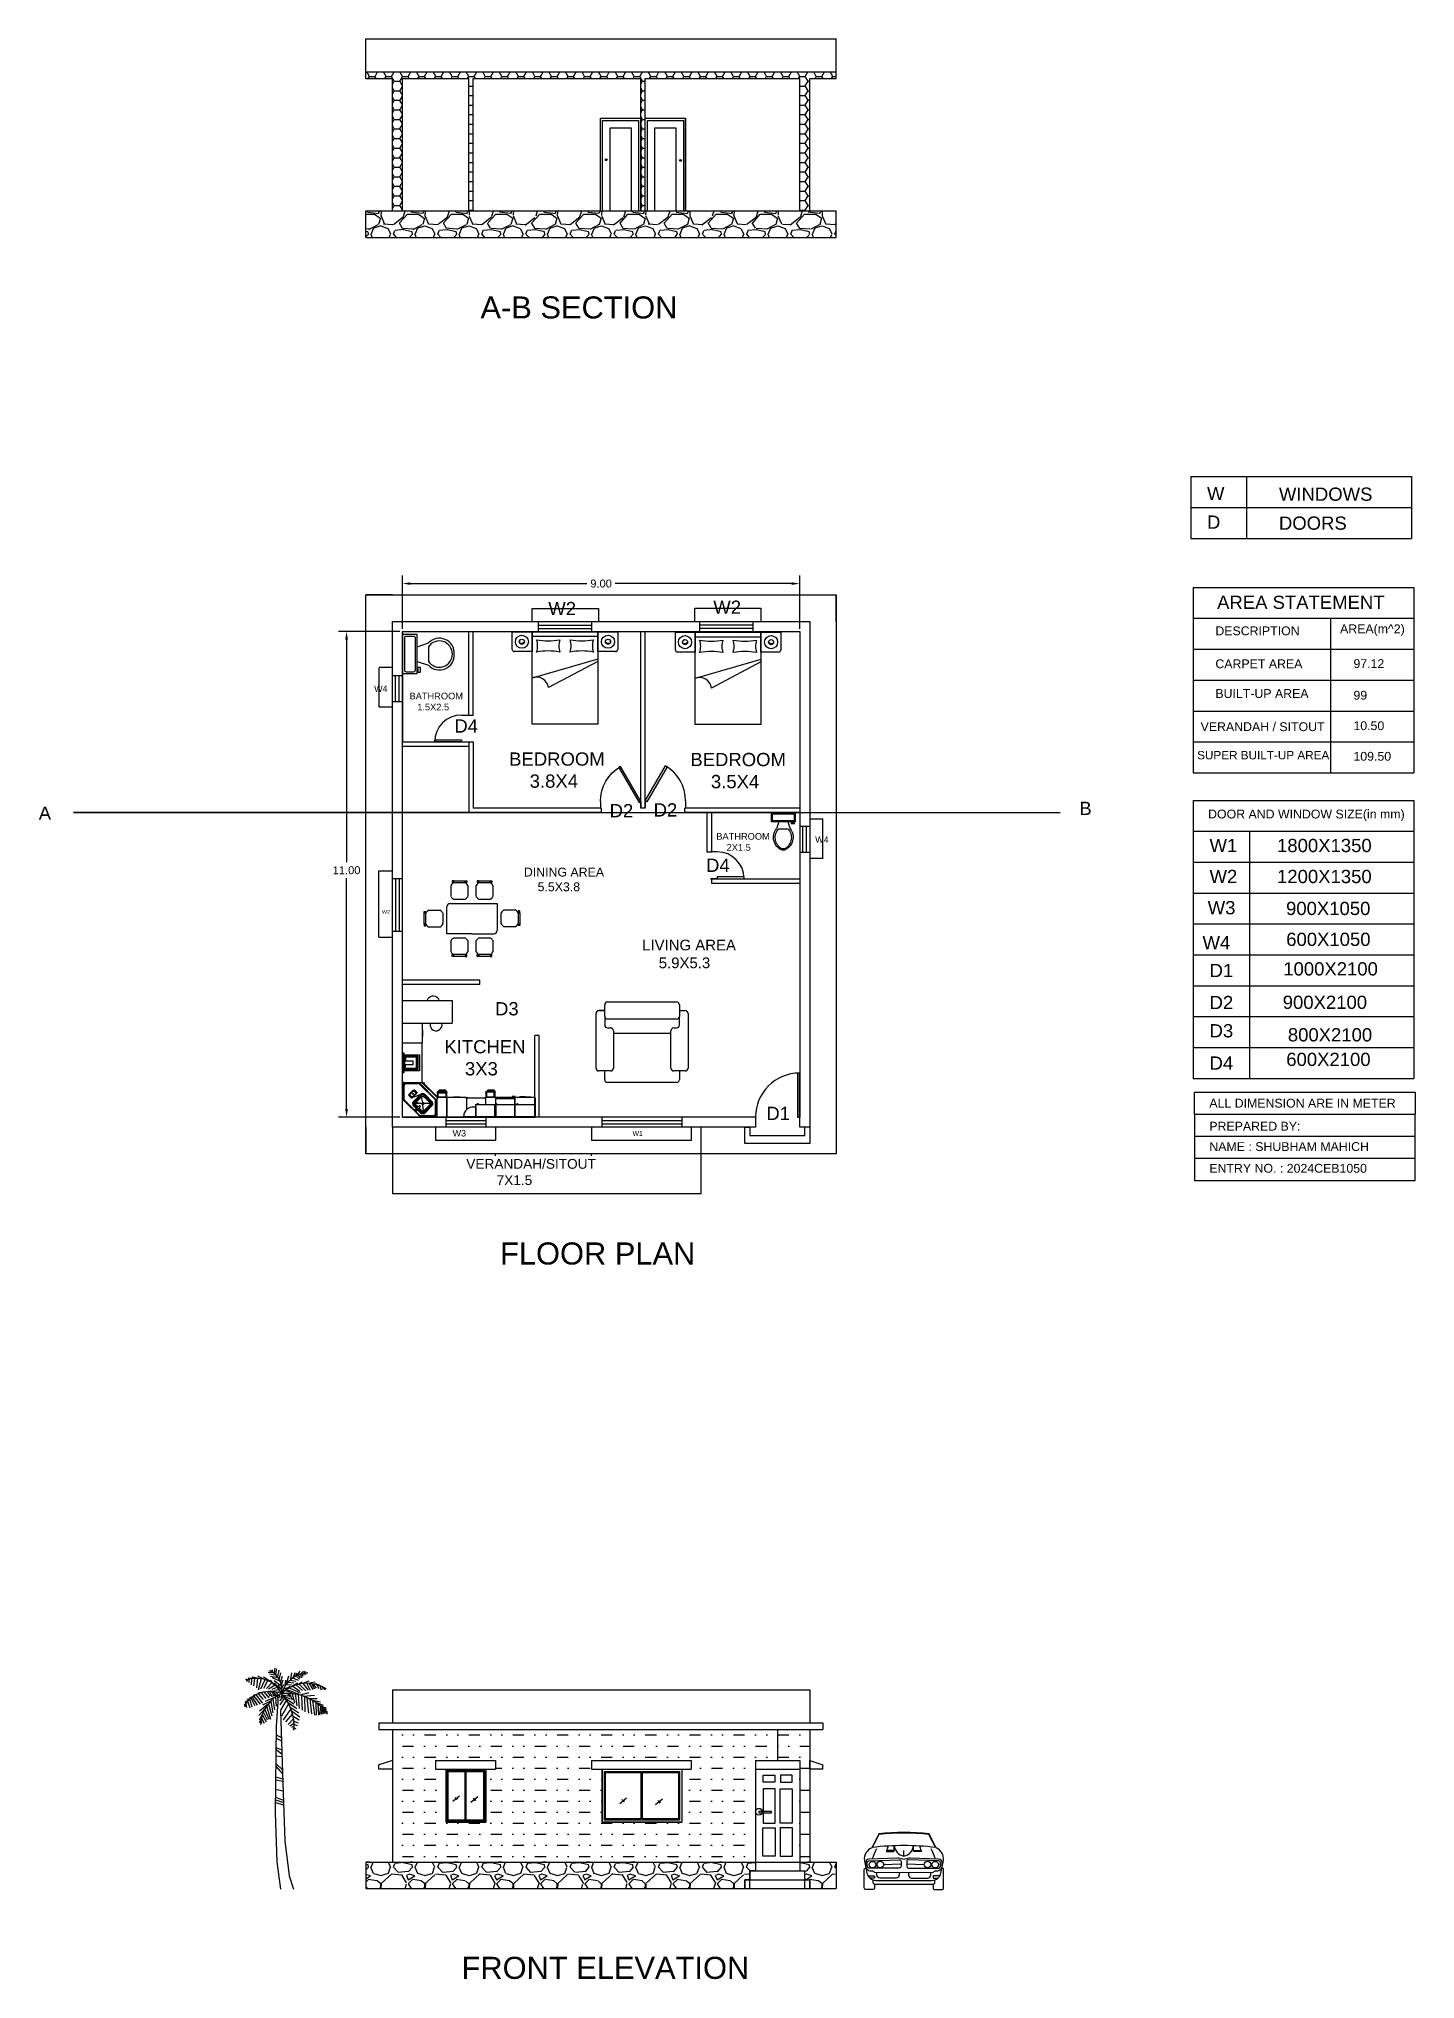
# Model space of a CAD drawing. Header units: inches. Extents: x -0.7 to 30.4, y -14.5 to 29.4.
import ezdxf

# ---------------------------------------------------------------- set-up
doc = ezdxf.new("R2010")
doc.units = ezdxf.units.IN
doc.header["$MEASUREMENT"] = 0
doc.linetypes.add('ELGO_LTYPE0', pattern=[0])
doc.styles.get("Standard").update_dxf_attribs({"font": 'arial.ttf'})
doc.dimstyles.get("Standard").update_dxf_attribs({"dimtxt": 0.18, "dimasz": 0.18, "dimexe": 0.18, "dimexo": 0.0625, "dimgap": 0.09, "dimtad": 0, "dimtih": 1, "dimtoh": 1, "dimzin": 0, "dimdsep": 46, "dimtxsty": 'Standard', "dimcen": 0.09, "dimadec": 0, "dimazin": 0, "dimtfac": 1, "dimtofl": 0, "dimtmove": 0, "dimatfit": 3, "dimfxl": 1, "dimtolj": 1, "dimtzin": 0, "dimarcsym": 0})

msp = doc.modelspace()

# ---------------------------------------------------------------- texts
at = {"color": 7, "true_color": 0xffffff, "attachment_point": 1}
for s, width, gutter_width, heights, insert, char_height in [('A-B SECTION', 7.10118, 12.5, [0], (9.265, 23.595), 0.5), ('BATHROOM\\P   1.5X2.5', 19.95389, 12.5, [0.406], (7.658, 14.615), 0.15), ('BEDROOM\\P    3.8X4', 19.95389, 12.5, [0], (9.915, 13.263), 0.3), ('BEDROOM\\P    3.5X4', 19.95389, 12.5, [0], (14.021, 13.252), 0.3), ('BATHROOM\\P    2X1.5', 19.95389, 12.5, [0], (14.609, 11.436), 0.15), ('DINING AREA \\P    5.5X3.8   ', 19.95389, 12.5, [0], (10.249, 10.651), 0.2), ('LIVING AREA\\P    5.9X5.3', 16.10829, 10.091, [0], (12.929, 9.02), 0.24218), (' KITCHEN\\P     3X3', 19.95389, 12.5, [0], (8.331, 6.745), 0.3), ('VERANDAH/SITOUT\\P        7X1.5\\P    ', 17.6558, 11.06, [0], (8.944, 4.051), 0.22121), ('FLOOR PLAN', 7.10118, 12.5, [0], (9.709, 2.16), 0.5), ('FRONT ELEVATION', 7.10118, 12.5, [0], (8.836, -14.026), 0.5)]:
    msp.add_mtext_dynamic_manual_height_columns(s, width=width, gutter_width=gutter_width, heights=heights, dxfattribs=dict(at, insert=insert, char_height=char_height))
at = {"attachment_point": 1}
for s, width, gutter_width, insert, char_height in [('W', 1.63318, 1.5, (25.728, 19.28), 0.3), ('WINDOWS', 1.63318, 1.5, (27.358, 19.264), 0.3), ('D', 1.63318, 1.5, (25.728, 18.631), 0.3), ('DOORS', 1.63318, 1.5, (27.358, 18.608), 0.3), ('W2', 1.63318, 1.5, (14.541, 16.703), 0.3), ('AREA STATEMENT', 10.5998, 1.5, (25.957, 16.814), 0.3), ('W2', 1.63318, 1.5, (10.802, 16.673), 0.3), ('DESCRIPTION', 5.04383, 1.5, (25.918, 16.117), 0.2), ('AREA(m^ 2)', 3.22914, 1.5, (28.743, 16.163), 0.2), ('CARPET AREA', 5.04383, 1.5, (25.918, 15.371), 0.2), ('97.12', 3.22914, 1.5, (29.046, 15.375), 0.2), ('W4', 0.79242, 0.728, (6.856, 14.779), 0.1456), ('BUILT-UP AREA', 5.04383, 1.5, (25.918, 14.697), 0.2), ('99', 3.22914, 1.5, (29.046, 14.658), 0.2), ('D4', 1.63318, 1.5, (8.674, 14.012), 0.3), ('VERANDAH / SITOUT', 5.04383, 1.5, (25.583, 13.946), 0.2), ('10.50', 3.22914, 1.5, (29.046, 13.968), 0.2), ('SUPER BUILT-UP AREA', 5.04383, 1.5, (25.505, 13.296), 0.19), ('109.50', 3.22914, 1.5, (29.046, 13.275), 0.2), ('D2', 1.63318, 1.5, (12.192, 12.093), 0.3), ('D2', 1.63318, 1.5, (13.188, 12.11), 0.3), ('DOOR AND WINDOW SIZE(in mm)', 10.56973, 1.5, (25.753, 11.967), 0.2), ('W4', 0.79242, 0.728, (16.849, 11.361), 0.1456), ('W1', 1.63318, 1.5, (25.786, 11.304), 0.3), ('\\pxqc;1800X1350', 1.63318, 1.5, (27.571, 11.304), 0.3), ('D4', 1.63318, 1.5, (14.377, 10.856), 0.3), ('W2', 1.63318, 1.5, (25.786, 10.602), 0.3), ('\\pxqc;1200X1350', 1.63318, 1.5, (27.571, 10.602), 0.3), ('W2', 0.46455, 0.427, (7.034, 9.695), 0.0853), ('W3', 1.63318, 1.5, (25.744, 9.895), 0.3), ('900X1050', 1.63318, 1.5, (27.519, 9.878), 0.3), ('W4', 1.63318, 1.5, (25.627, 9.103), 0.3), ('600X1050', 1.63318, 1.5, (27.523, 9.178), 0.3), ('D1', 1.63318, 1.5, (25.786, 8.471), 0.3), ('1000X2100', 1.63318, 1.5, (27.456, 8.509), 0.3), ('D3', 1.63318, 1.5, (9.595, 7.605), 0.3), ('D2', 1.63318, 1.5, (25.786, 7.746), 0.3), ('900X2100', 1.63318, 1.5, (27.444, 7.751), 0.3), ('D3', 1.63318, 1.5, (25.786, 7.106), 0.3), ('800X2100', 1.63318, 1.5, (27.56, 7.015), 0.3), ('D4', 1.63318, 1.5, (25.786, 6.375), 0.3), ('600X2100', 1.63318, 1.5, (27.524, 6.458), 0.3), ('ALL DIMENSION ARE IN METER', 10.56973, 1.5, (25.781, 5.416), 0.2), ('D1', 1.63318, 1.5, (15.743, 5.235), 0.3), ('PREPARED BY:', 10.56973, 1.5, (25.781, 4.894), 0.2), ('W3', 0.78848, 0.724, (8.634, 4.706), 0.1448), ('W1', 0.59697, 0.548, (12.712, 4.685), 0.1097), ('NAME : SHUBHAM MAHICH', 10.56973, 1.5, (25.781, 4.432), 0.2), ('ENTRY NO. : 2024CEB1050', 10.56973, 1.5, (25.781, 3.94), 0.2)]:
    msp.add_mtext_dynamic_manual_height_columns(s, width=width, gutter_width=gutter_width, heights=[0], dxfattribs=dict(at, insert=insert, char_height=char_height))
at = {"color": 3, "char_height": 0.3, "attachment_point": 1}
for s, insert in [('A', (-0.744, 12.037)), ('B', (22.835, 12.145))]:
    msp.add_mtext_dynamic_manual_height_columns(s, width=1.63318, gutter_width=1.5, heights=[0], dxfattribs=dict(at, insert=insert))

# ---------------------------------------------------------------- blocks, each defined once
blk = doc.blocks.new('*D2')
at = {"color": 0, "lineweight": -2, "transparency": 16777216}
for p, q in [((7.435, 16.001), (6.051, 16.001)), ((6.231, 15.821), (6.231, 10.775)), ((6.231, 5.181), (6.231, 10.411)), ((7.435, 5.001), (6.051, 5.001))]:
    blk.add_line(p, q, dxfattribs=at)
at = {"color": 0, "transparency": 16777216}
for points in [[(6.201, 15.821), (6.261, 15.821), (6.231, 16.001)], [(6.201, 5.181), (6.261, 5.181), (6.231, 5.001)]]:
    blk.add_solid(points, dxfattribs=at)
at = {"layer": 'Defpoints', "color": 0, "transparency": 16777216}
for p in [(6.231, 16.001), (7.498, 16.001), (7.498, 5.001)]:
    blk.add_point(p, dxfattribs=at)
at = {"color": 0, "transparency": 16777216, "insert": (6.231, 10.593), "char_height": 0.18, "attachment_point": 5}
blk.add_mtext('\\A1;11.00', dxfattribs=at)
blk = doc.blocks.new('*D3')
at = {"color": 0, "lineweight": -2, "transparency": 16777216}
for p, q in [((7.498, 16.064), (7.498, 17.268)), ((16.498, 16.064), (16.498, 17.268)), ((7.678, 17.088), (11.674, 17.088)), ((16.318, 17.088), (12.321, 17.088))]:
    blk.add_line(p, q, dxfattribs=at)
at = {"color": 0, "transparency": 16777216}
for points in [[(7.678, 17.118), (7.678, 17.058), (7.498, 17.088)], [(16.318, 17.118), (16.318, 17.058), (16.498, 17.088)]]:
    blk.add_solid(points, dxfattribs=at)
at = {"layer": 'Defpoints', "color": 0, "transparency": 16777216}
for p in [(16.498, 17.088), (7.498, 16.001), (16.498, 16.001)]:
    blk.add_point(p, dxfattribs=at)
at = {"color": 0, "transparency": 16777216, "insert": (11.998, 17.088), "char_height": 0.18, "attachment_point": 5}
blk.add_mtext('\\A1;9.00', dxfattribs=at)
blk = doc.blocks.new('*U5')
for p, q in [((0, 0), (0, -6)), ((-40, 0), (-40, -6))]:
    blk.add_line(p, q)
blk.add_lwpolyline([(0, 0), (0, 40), (-1.75, 40), (-1.75, 0)], close=True)
blk.add_arc((0, 0), 40, 90, 180)
blk = doc.blocks.new('m_71')
at = {"color": 0, "linetype": 'ELGO_LTYPE0'}
for p, q in [((-0.266552, 105.85022), (-0.044441, 357.930064)), ((-0.044441, 357.930064), (152.560997, 357.930064)), ((50.809812, 357.930064), (50.809812, 357.951069)), ((50.809812, 357.951069), (56.031036, 357.951069)), ((56.031036, 357.951069), (56.031036, 357.930064)), ((76.666164, 357.930064), (77.001047, 359.574986)), ((77.001047, 359.574986), (79.13413, 363.850474)), ((79.13413, 363.850474), (82.301807, 367.428494)), ((82.301807, 367.428494), (86.288261, 370.065403)), ((86.288261, 370.065403), (90.821743, 371.58134)), ((90.821743, 371.58134), (95.593452, 371.872926)), ((95.593452, 371.872926), (100.277996, 370.920491)), ((100.277996, 370.920491), (104.556322, 368.788743)), ((104.556322, 368.788743), (108.136749, 365.62314)), ((108.136749, 365.62314), (110.775328, 361.639333)), ((110.775328, 361.639333), (112.017202, 357.930064)), ((152.560997, 357.930064), (152.560997, 287.888813)), ((-0.106155, 287.888876), (152.560997, 287.888813)), ((60.924959, 226.933241), (60.924959, 286.815167)), ((61.710214, 266.986108), (60.924959, 267.754293)), ((60.924959, 266.828537), (61.049318, 266.707611)), ((61.049318, 266.707611), (60.924959, 266.655207)), ((60.924959, 247.683978), (61.049318, 247.636461)), ((61.049318, 247.636461), (60.924959, 247.498036)), ((60.924959, 246.513033), (61.719227, 247.380352)), ((61.049318, 266.707611), (61.710214, 266.986108)), ((61.049318, 247.636461), (61.049318, 266.707611)), ((61.719227, 247.380352), (61.049318, 247.636461)), ((61.710214, 266.986108), (61.719227, 247.380352)), ((85.24909, 286.815167), (84.746122, 284.344769)), ((84.746122, 284.344769), (85.037947, 279.576206)), ((85.037947, 279.576206), (86.554861, 275.045681)), ((86.554861, 275.045681), (89.193439, 271.06185)), ((89.193439, 271.06185), (92.773867, 267.896223)), ((92.773867, 267.896223), (97.052193, 265.764546)), ((97.052193, 265.764546), (101.736736, 264.812088)), ((101.736736, 264.812088), (106.508446, 265.103746)), ((106.508446, 265.103746), (111.041927, 266.619659)), ((111.041927, 266.619659), (115.028381, 269.256473)), ((115.028381, 269.256473), (118.196058, 272.834563)), ((118.196058, 272.834563), (120.329189, 277.110052)), ((120.329189, 277.110052), (121.282196, 281.791544)), ((120.990419, 286.560083), (120.90497, 286.815167)), ((121.282196, 281.791544), (120.990419, 286.560083)), ((-0.159084, 227.818394), (59.264374, 227.818394)), ((1.970577, 194.889689), (1.970577, 197.312403)), ((1.970577, 197.312403), (4.394913, 197.312403)), ((4.394913, 194.889689), (1.970577, 194.889689)), ((2.41394, 138.373852), (2.41394, 194.829798)), ((2.41394, 194.829798), (3.97892, 194.829798)), ((3.97892, 194.829798), (3.97892, 138.373852)), ((4.013634, 146.390534), (4.013634, 187.058592)), ((4.013634, 187.058592), (6.307125, 187.058592)), ((4.394913, 197.312403), (4.394913, 194.889689)), ((5.377769, 187.058592), (5.377769, 190.995312)), ((5.377769, 190.995312), (52.667999, 190.995312)), ((6.150532, 187.058592), (46.845388, 187.058592)), ((6.307125, 187.058592), (6.307125, 146.390534)), ((6.307125, 187.058592), (6.612396, 186.753607)), ((6.612396, 186.753607), (6.612396, 172.845459)), ((6.718635, 186.086512), (6.612396, 186.268377)), ((45.468044, 186.086512), (6.718635, 186.086512)), ((6.718635, 172.845459), (6.718635, 186.086512)), ((6.718635, 186.086512), (9.034634, 183.772087)), ((9.034634, 183.772087), (9.034634, 172.845459)), ((43.152141, 183.772087), (9.034634, 183.772087)), ((42.58399, 182.800055), (43.152141, 183.772087)), ((42.58399, 150.649071), (42.58399, 182.800055)), ((43.152141, 183.772087), (45.468044, 186.086512)), ((43.152141, 149.676991), (43.152141, 183.772087)), ((46.845388, 187.058592), (45.468044, 186.086512)), ((45.468044, 186.086512), (45.468044, 147.362566)), ((46.845388, 187.058592), (46.845388, 146.390534)), ((52.667999, 190.995312), (52.667999, 141.90712)), ((59.264326, 226.933241), (60.924959, 226.933241)), ((60.775661, 226.933241), (60.844278, 226.933241)), ((60.775661, 106.546497), (60.775661, 226.933241)), ((1.970577, 135.951138), (1.970577, 138.373852)), ((1.970577, 138.373852), (4.394913, 138.373852)), ((4.394913, 135.951138), (1.970577, 135.951138)), ((6.307125, 146.390534), (4.013634, 146.390534)), ((4.394913, 138.373852), (4.394913, 135.951138)), ((5.377769, 141.90712), (5.377769, 146.390534)), ((52.667999, 141.90712), (5.377769, 141.90712)), ((6.307125, 146.390534), (6.612396, 146.695471)), ((46.845388, 146.390534), (6.307125, 146.390534)), ((6.325149, 160.564184), (6.325149, 172.845459)), ((6.325149, 172.845459), (31.688166, 172.845459)), ((31.688166, 160.564184), (6.325149, 160.564184)), ((6.612396, 146.695471), (6.612396, 160.564184)), ((6.612396, 147.1807), (6.718635, 147.362566)), ((6.718635, 147.362566), (6.718635, 160.564184)), ((6.718635, 147.362566), (9.034634, 149.676991)), ((45.468044, 147.362566), (6.718635, 147.362566)), ((9.034634, 149.676991), (9.034634, 160.564184)), ((9.034634, 149.676991), (43.152141, 149.676991)), ((16.034365, 146.390534), (46.845388, 146.390534)), ((31.688166, 172.845459), (31.688166, 160.564184)), ((31.688166, 172.845459), (32.705545, 171.828699)), ((31.688166, 160.564184), (32.705545, 161.580896)), ((32.705545, 161.580896), (31.76527, 160.641241)), ((43.152141, 149.676991), (42.58399, 150.649071)), ((45.468044, 147.362566), (43.152141, 149.676991)), ((46.845388, 146.390534), (45.468044, 147.362566)), ((-0.266552, 105.85022), (57.029343, 105.850268)), ((3.685665, 105.85022), (-0.266552, 105.85022)), ((0, 0), (0, 105.081368)), ((0, 105.081368), (0.01564, 105.081368)), ((0.01564, 104.769707), (0.01564, 105.85022)), ((0.172043, 104.769707), (0.01564, 104.769707)), ((0.172043, -0.05703), (0.172043, 105.85022)), ((2.470589, 96.259976), (3.250599, 99.739075)), ((2.470589, 53.124952), (2.470589, 96.259976)), ((2.754783, 97.527361), (3.053951, 99.058676)), ((3.053951, 99.058676), (3.130722, 99.204683)), ((3.250599, 99.739075), (4.364014, 101.557016)), ((4.916477, 98.029327), (4.201126, 94.709253)), ((4.201126, 94.709253), (4.578876, 53.461361)), ((4.364014, 101.557016), (6.962299, 102.921772)), ((4.369449, 101.559877), (4.419613, 101.65534)), ((4.419613, 101.65534), (6.238842, 102.76804)), ((5.965233, 99.758053), (4.916477, 98.029327)), ((8.438015, 101.040316), (5.965233, 99.758053)), ((6.238842, 102.76804), (9.72023, 103.54743)), ((6.962299, 102.921772), (9.664535, 103.449154)), ((11.017322, 101.520968), (8.438015, 101.040316)), ((9.664535, 103.449154), (52.82793, 103.449154)), ((9.72023, 103.54743), (52.88353, 103.54743)), ((52.292299, 101.143599), (11.017322, 101.520968)), ((19.776201, 66.701508), (19.884682, 68.0933)), ((19.889974, 66.741848), (19.776201, 66.701508)), ((19.776201, 66.701508), (20.379448, 65.523481)), ((19.884682, 68.0933), (20.532226, 69.502068)), ((19.997501, 68.120623), (19.889974, 66.741848)), ((19.889974, 66.741848), (21.304893, 67.243052)), ((20.48769, 65.574741), (19.889974, 66.741848)), ((20.63899, 69.516277), (19.997501, 68.120623)), ((20.379448, 65.523481), (26.573276, 59.423113)), ((26.623773, 59.531212), (20.48769, 65.574741)), ((20.532226, 69.502068), (21.722889, 70.979261)), ((20.532226, 69.502068), (20.63899, 69.516277)), ((21.818542, 70.979786), (20.63899, 69.516277)), ((20.63899, 69.516277), (20.862818, 69.546127)), ((21.304893, 67.243052), (21.399879, 68.460655)), ((21.304893, 67.243052), (21.832752, 66.212368)), ((21.399879, 68.460655), (21.966314, 69.693184)), ((21.722889, 70.979261), (31.944466, 81.247807)), ((21.722889, 70.979261), (21.818542, 70.979786)), ((31.944466, 81.15263), (21.818542, 70.979786)), ((21.818542, 70.979786), (22.0191, 70.98074)), ((21.832752, 66.212368), (27.25153, 60.875321)), ((21.966314, 69.693184), (23.008013, 70.985603)), ((22.985506, 67.838383), (23.065567, 68.864584)), ((23.430395, 66.969776), (22.985506, 67.838383)), ((23.008013, 70.985603), (31.950712, 79.969311)), ((23.065567, 68.864584), (23.542976, 69.903326)), ((27.997255, 62.471867), (23.430395, 66.969776)), ((23.542976, 69.903326), (24.420881, 70.992518)), ((24.420881, 70.992518), (31.957531, 78.563738)), ((26.573276, 59.423113), (55.116033, 69.124079)), ((27.25153, 60.875321), (27.983093, 60.433054)), ((27.983093, 60.433054), (27.752447, 59.823895)), ((27.983093, 60.433054), (28.999948, 60.356379)), ((28.613758, 62.099123), (27.997255, 62.471867)), ((29.470682, 62.034464), (28.613758, 62.099123)), ((28.999948, 60.356379), (28.966284, 60.236454)), ((28.999948, 60.356379), (30.349874, 60.80966)), ((30.608415, 62.416506), (29.470682, 62.034464)), ((55.116033, 69.124079), (30.114698, 59.348011)), ((30.114698, 59.348011), (32.044124, 60.811424)), ((30.349874, 60.80966), (32.037878, 62.089872)), ((32.031011, 63.495445), (30.608415, 62.416506)), ((32.454491, 72.393656), (30.696773, 70.414496)), ((30.696773, 70.414496), (32.281589, 72.368908)), ((30.696773, 70.414496), (32.599783, 72.326231)), ((31.988764, 72.171068), (30.696773, 70.414496)), ((33.354282, 71.536017), (30.696773, 70.414496)), ((33.355951, 71.394348), (30.696773, 70.414496)), ((30.696773, 70.414496), (33.290768, 71.226931)), ((33.141708, 71.035242), (30.696773, 70.414496)), ((30.696773, 70.414496), (30.846834, 71.023941)), ((30.696773, 70.414496), (31.388712, 69.733048)), ((30.846834, 71.023941), (31.988764, 72.171068)), ((31.388712, 69.733048), (33.141708, 71.035242)), ((31.944466, 81.247807), (32.952165, 82.125759)), ((32.943249, 82.022381), (31.944466, 81.15263)), ((31.950712, 79.969311), (32.832289, 80.7374)), ((31.957531, 78.563738), (32.700586, 79.211092)), ((39.567709, 71.066666), (32.031011, 63.495445)), ((32.037878, 62.089872), (40.98053, 71.073628)), ((32.044124, 60.811424), (42.265701, 71.079922)), ((32.281589, 72.368908), (32.454491, 72.393656)), ((32.599783, 72.326231), (33.290768, 71.644831)), ((42.170048, 71.079445), (32.608986, 61.474514)), ((32.700586, 79.211092), (33.890343, 79.869413)), ((32.832289, 80.7374), (34.24406, 81.518555)), ((32.943249, 82.022381), (32.924557, 81.805706)), ((34.541893, 82.906962), (32.943249, 82.022381)), ((32.952165, 82.125759), (32.943249, 82.022381)), ((32.952165, 82.125759), (34.56583, 83.018637)), ((33.290768, 71.644831), (33.354282, 71.536017)), ((33.290768, 71.226931), (33.355951, 71.394348)), ((33.890343, 79.869413), (35.031509, 80.032635)), ((55.116033, 69.124079), (34.181309, 48.019695)), ((34.24406, 81.518555), (34.541893, 82.906962)), ((35.598135, 81.712246), (34.24406, 81.518555)), ((36.075163, 83.126259), (34.541893, 82.906962)), ((34.56583, 83.018637), (36.1135, 83.239985)), ((35.031509, 80.032635), (35.990858, 79.587889)), ((35.142946, 47.783852), (55.360269, 68.165064)), ((35.598135, 81.712246), (36.075163, 83.126259)), ((36.736393, 81.184483), (35.598135, 81.712246)), ((35.990858, 79.587889), (40.55767, 75.089932)), ((36.1135, 83.239985), (36.075163, 83.126259)), ((36.075163, 83.126259), (37.364149, 82.528687)), ((36.1135, 83.239985), (37.414646, 82.636738)), ((42.155266, 75.847435), (36.736393, 81.184483)), ((37.364149, 82.528687), (43.500233, 76.485157)), ((37.414646, 82.636738), (43.608379, 76.536465)), ((38.311052, 47.006941), (56.165123, 65.005636)), ((40.551042, 72.332144), (39.567709, 71.066666)), ((40.98053, 73.437214), (40.551042, 72.332144)), ((40.55767, 75.089932), (40.970564, 74.372196)), ((40.970564, 74.372196), (40.98053, 73.437214)), ((40.98053, 71.073628), (42.147398, 72.57514)), ((42.170048, 71.079445), (41.969442, 71.078444)), ((42.074108, 46.084118), (57.121038, 61.252976)), ((42.147398, 72.57514), (42.657995, 73.886299)), ((42.645216, 74.995804), (42.155266, 75.847435)), ((43.491316, 72.779703), (42.170048, 71.079445)), ((42.265701, 71.079922), (42.170048, 71.079445)), ((42.265701, 71.079922), (43.599462, 72.796154)), ((44.054985, 75.520802), (42.645216, 74.995804)), ((42.657995, 73.886299), (42.645216, 74.995804)), ((42.657995, 73.886299), (44.069528, 74.264431)), ((43.599462, 72.796154), (43.264723, 72.74518)), ((44.069528, 74.264431), (43.491316, 72.779703)), ((43.500233, 76.485157), (44.054985, 75.520802)), ((43.599462, 72.796154), (44.183016, 74.294853)), ((43.608379, 76.536465), (44.168377, 75.563002)), ((44.168377, 75.563002), (44.054985, 75.520802)), ((44.054985, 75.520802), (44.069528, 74.264431)), ((44.183016, 74.294853), (44.168377, 75.563002)), ((100.88706, 52.580738), (52.292299, 101.143599)), ((52.82793, 103.449154), (103.185129, 53.124952)), ((52.88353, 103.54743), (103.240776, 53.223229)), ((57.271814, 70.837069), (55.116033, 69.124079)), ((55.360269, 68.165064), (57.442236, 69.819355)), ((57.536888, 69.253922), (55.496025, 67.632246)), ((56.165123, 65.005636), (58.003664, 66.46657)), ((56.775236, 105.850268), (57.668161, 105.850268)), ((57.121038, 61.252976), (58.670521, 62.484217)), ((57.121038, 61.252976), (61.468744, 44.185162)), ((61.075115, 72.176695), (57.271814, 70.837069)), ((57.442236, 69.819355), (61.115217, 71.11311)), ((57.442236, 69.819355), (57.536888, 69.253922)), ((58.003664, 66.46657), (57.536888, 69.253922)), ((57.668161, 106.594992), (57.835817, 106.594992)), ((57.794332, 106.594992), (59.83901, 106.46348)), ((61.247301, 67.60912), (58.003664, 66.46657)), ((58.670521, 62.484217), (61.40418, 63.447046)), ((59.83901, 106.46348), (62.050772, 106.473684)), ((59.83901, 106.46348), (106.861591, 59.700918)), ((61.22365, 106.594992), (60.775661, 106.594992)), ((65.157413, 71.72451), (61.075115, 72.176695)), ((61.115217, 71.11311), (61.247301, 67.60912)), ((61.115217, 71.11311), (65.057659, 70.67647)), ((62.050772, 106.473684), (61.22365, 106.594992)), ((64.728832, 67.223454), (61.247301, 67.60912)), ((61.40418, 63.447046), (64.33835, 63.122034)), ((106.851292, 61.786461), (62.050772, 106.473684)), ((64.33835, 63.122034), (67.193222, 61.296892)), ((65.057659, 70.67647), (64.728832, 67.223454)), ((64.728832, 67.223454), (68.116379, 65.057802)), ((65.057659, 70.67647), (68.893528, 68.224049)), ((65.128755, 103.403473), (65.868425, 104.142666)), ((69.129419, 69.185162), (65.157413, 71.72451)), ((65.191746, 103.340674), (65.89961, 104.048014)), ((65.701723, 102.831936), (66.615867, 103.745651)), ((66.292763, 104.563141), (65.868425, 104.142666)), ((65.868425, 104.142666), (65.907764, 104.056215)), ((65.89961, 104.048014), (66.3517, 104.504252)), ((66.615867, 103.745651), (65.89961, 104.048014)), ((66.207504, 102.327442), (66.914368, 103.033877)), ((66.3517, 104.504252), (66.292763, 104.563141)), ((66.292763, 104.563141), (66.297483, 104.449558)), ((67.266846, 104.524088), (66.292763, 104.563141)), ((67.333746, 104.469919), (66.3517, 104.504252)), ((66.615867, 103.745651), (67.333746, 104.469919)), ((66.914368, 103.033877), (66.615867, 103.745651)), ((66.914368, 103.033877), (67.366505, 103.490067)), ((67.193222, 61.296892), (82.372093, 46.259785)), ((67.333746, 104.469919), (67.266846, 104.524088)), ((67.366505, 103.490067), (67.333746, 104.469919)), ((68.116379, 65.057802), (86.126947, 47.215462)), ((68.893528, 68.224049), (89.288092, 48.019934)), ((90.247631, 48.26417), (69.129419, 69.185162)), ((106.861591, 59.700918), (106.851292, 61.786461)), ((106.851292, 61.786461), (106.959057, 61.104775)), ((106.861591, 59.700918), (106.983137, 57.675648)), ((106.899023, 61.104775), (135.64949, 61.104775)), ((107.103205, 77.423143), (108.120537, 78.439808)), ((107.103205, 76.401281), (107.103205, 77.423143)), ((135.69479, 77.423143), (107.103205, 77.423143)), ((135.69479, 76.401281), (107.103205, 76.401281)), ((107.782793, 61.104775), (107.782793, 76.091099)), ((107.782793, 76.091099), (108.153725, 76.091099)), ((108.120537, 78.439808), (134.67741, 78.439808)), ((108.153725, 61.104775), (108.153725, 76.401281)), ((109.252024, 61.104775), (109.252024, 74.630118)), ((109.252024, 74.630118), (133.370685, 74.630118)), ((111.732483, 79.087544), (111.784315, 82.00922)), ((112.434816, 79.087544), (111.732483, 79.087544)), ((112.7316, 82.997227), (111.784315, 82.00922)), ((111.784315, 82.00922), (112.434816, 81.739044)), ((111.978769, 61.104775), (112.7316, 61.889982)), ((112.434816, 81.739044), (113.004637, 82.336331)), ((112.434816, 81.739044), (113.085413, 81.468821)), ((113.137102, 79.087544), (112.434816, 79.087544)), ((112.7316, 82.997227), (131.946564, 83.006239)), ((113.004637, 82.336331), (112.7316, 82.997227)), ((112.7316, 61.889982), (131.946564, 61.898947)), ((112.7316, 61.889982), (113.004637, 61.229038)), ((113.004637, 61.229038), (112.886047, 61.104775)), ((131.695509, 82.336331), (113.004637, 82.336331)), ((113.004637, 82.336331), (113.277578, 81.675387)), ((131.695509, 61.229038), (113.004637, 61.229038)), ((113.004637, 61.229038), (113.055944, 61.104775)), ((113.277578, 81.675387), (113.085413, 81.468821)), ((113.085413, 81.468821), (113.137102, 79.087544)), ((113.277578, 81.675387), (131.444406, 81.666374)), ((131.444406, 81.666374), (131.695509, 82.336331)), ((131.755257, 81.401682), (131.444406, 81.666374)), ((131.648922, 61.104775), (131.695509, 61.229038)), ((131.694221, 79.031515), (131.755257, 81.401682)), ((132.396459, 79.031515), (131.694221, 79.031515)), ((131.946564, 83.006239), (131.695509, 82.336331)), ((131.695509, 82.336331), (132.396459, 81.694079)), ((131.946564, 61.898947), (131.695509, 61.229038)), ((131.695509, 61.229038), (131.831121, 61.104775)), ((132.396459, 81.694079), (131.755257, 81.401682)), ((131.946564, 83.006239), (133.037853, 81.986523)), ((131.946564, 61.898947), (132.796478, 61.104775)), ((133.037853, 81.986523), (132.396459, 81.694079)), ((133.098698, 79.031515), (132.396459, 79.031515)), ((133.037853, 81.986523), (133.098698, 79.031515)), ((133.370685, 74.630118), (133.370685, 61.104775)), ((134.606123, 61.104775), (134.606123, 76.401281)), ((134.606123, 76.091099), (134.962654, 76.091099)), ((134.67741, 78.439808), (135.69479, 77.423143)), ((134.962654, 76.091099), (134.962654, 61.104775)), ((135.64949, -0.05703), (135.64949, 61.197376)), ((135.64949, 61.197376), (196.645117, 61.197329)), ((135.69479, 77.423143), (135.69479, 76.401281)), ((155.797243, 61.197376), (156.565904, 61.98206)), ((156.565904, 61.98206), (176.184559, 61.991119)), ((156.565904, 61.98206), (156.844616, 61.321545)), ((156.844616, 61.321545), (156.723595, 61.197376)), ((175.928306, 61.321545), (156.844616, 61.321545)), ((156.844616, 61.321545), (156.897068, 61.197376)), ((175.880718, 61.197329), (175.928306, 61.321545)), ((176.184559, 61.991119), (175.928306, 61.321545)), ((175.928306, 61.321545), (176.06678, 61.197329)), ((176.184559, 61.991119), (177.052402, 61.197329)), ((196.645117, 61.197329), (196.645117, 22.529134)), ((196.645117, 57.198286), (196.645117, 61.116696)), ((196.645117, 61.116696), (196.645117, 59.201002)), ((200.56715, 59.985685), (199.850845, 59.325171)), ((199.934625, 59.325171), (200.65279, 59.994698)), ((200.65279, 59.994698), (200.56715, 59.985685)), ((200.65279, 59.994698), (200.656605, 59.201002)), ((201.368713, 59.325171), (200.65279, 59.994698)), ((255.185032, 55.887938), (255.185032, 61.003256)), ((255.185032, 61.003256), (285.652637, 61.003256)), ((256.080818, 77.321625), (257.098198, 78.338337)), ((256.080818, 76.299811), (256.080818, 77.321625)), ((284.672451, 77.321625), (256.080818, 77.321625)), ((284.672451, 76.299811), (256.080818, 76.299811)), ((256.760406, 61.003256), (256.760406, 75.98958)), ((256.760406, 75.98958), (257.131433, 75.98958)), ((257.098198, 78.338337), (283.655071, 78.338337)), ((257.131433, 61.003256), (257.131433, 76.299811)), ((257.138729, 61.003256), (257.138729, 76.299811)), ((259.067249, 61.003256), (259.067249, 76.299811)), ((260.710144, 78.986025), (260.761881, 81.907702)), ((261.412382, 78.986025), (260.710144, 78.986025)), ((261.709261, 82.895756), (260.761881, 81.907702)), ((260.761881, 81.907702), (261.412382, 81.637526)), ((260.956335, 61.003256), (261.709261, 61.788464)), ((261.412382, 81.637526), (261.982202, 82.234812)), ((261.412382, 81.637526), (262.063074, 81.367302)), ((262.114715, 78.986025), (261.412382, 78.986025)), ((261.709261, 82.895756), (280.924177, 82.90472)), ((261.982202, 82.234812), (261.709261, 82.895756)), ((261.709261, 61.788464), (280.924177, 61.797428)), ((261.709261, 61.788464), (261.982202, 61.12752)), ((261.982202, 61.12752), (261.863661, 61.003256)), ((280.673122, 82.234812), (261.982202, 82.234812)), ((261.982202, 82.234812), (262.255239, 81.573868)), ((280.673122, 61.12752), (261.982202, 61.12752)), ((261.982202, 61.12752), (262.033558, 61.003256)), ((262.255239, 81.573868), (262.063074, 81.367302)), ((262.063074, 81.367302), (262.114715, 78.986025)), ((262.255239, 81.573868), (280.422068, 81.564856)), ((280.422068, 81.564856), (280.673122, 82.234812)), ((280.73287, 81.300163), (280.422068, 81.564856)), ((280.626535, 61.003256), (280.673122, 61.12752)), ((280.671835, 78.929997), (280.73287, 81.300163)), ((281.374121, 78.929997), (280.671835, 78.929997)), ((280.924177, 82.90472), (280.673122, 82.234812)), ((280.673122, 82.234812), (281.374121, 81.59256)), ((280.924177, 61.797428), (280.673122, 61.12752)), ((280.673122, 61.12752), (280.808782, 61.003256)), ((281.374121, 81.59256), (280.73287, 81.300163)), ((280.924177, 82.90472), (282.015514, 81.885004)), ((280.924177, 61.797428), (281.774092, 61.003256)), ((282.015514, 81.885004), (281.374121, 81.59256)), ((282.076359, 78.929997), (281.374121, 78.929997)), ((281.669807, 61.100769), (281.669807, 76.299811)), ((282.015514, 81.885004), (282.076359, 78.929997)), ((283.598232, 61.003256), (283.598232, 76.299811)), ((283.598232, 75.98958), (283.940315, 75.98958)), ((283.655071, 78.338337), (284.672451, 77.321625)), ((283.940315, 75.98958), (283.940315, 61.003256)), ((284.672451, 77.321625), (284.672451, 76.299811)), ((285.652637, 61.003256), (285.652637, 39.410496)), ((343.946361, 60.095072), (285.652637, 60.095072)), ((285.652637, 59.840345), (344.244337, 59.840345)), ((337.089443, 62.835455), (336.863851, 62.491131)), ((336.863851, 62.491131), (337.089443, 62.067032)), ((345.756721, 62.835455), (337.089443, 62.835455)), ((337.089443, 62.067032), (344.487381, 62.067032)), ((344.244337, 59.840345), (343.946361, 60.095072)), ((344.244337, 56.989575), (344.244337, 59.840345)), ((344.487381, 62.067032), (344.487381, 54.354906)), ((345.546484, 0.155163), (345.546484, 61.157322)), ((345.546484, 61.157322), (406.542063, 61.157274)), ((345.756721, 61.157322), (345.756721, 62.835455)), ((358.574104, 61.157322), (358.574104, 61.870003)), ((358.574104, 61.870003), (376.335716, 61.870003)), ((376.335716, 61.870003), (361.954164, 61.870003)), ((376.335716, 61.870003), (394.097328, 61.870003)), ((394.097328, 61.870003), (394.097328, 61.157274)), ((406.542063, 61.157274), (406.542063, 39.196253)), ((406.542063, 57.159472), (406.542063, 61.076593)), ((0.172043, 0), (0, 0)), ((52.82793, 2.800751), (2.470589, 53.124952)), ((4.578876, 53.461361), (53.173542, 4.898548)), ((26.573276, 59.423113), (27.40941, 58.917618)), ((26.720047, 59.473038), (26.623773, 59.531212)), ((27.40941, 58.917618), (28.571653, 58.829975)), ((28.571653, 58.829975), (30.114698, 59.348011)), ((31.935167, 44.792414), (31.127977, 41.381073)), ((31.127977, 41.381073), (31.783485, 37.64801)), ((31.783485, 37.64801), (34.240055, 34.013081)), ((34.181309, 48.019695), (31.935167, 44.792414)), ((32.194233, 41.372728), (32.973766, 44.667149)), ((32.194233, 41.372728), (35.706997, 41.345263)), ((32.827282, 37.767553), (32.194233, 41.372728)), ((36.266041, 38.161516), (32.827282, 37.767553)), ((32.827282, 37.767553), (35.199642, 34.257174)), ((32.973766, 44.667149), (35.142946, 47.783852)), ((32.973766, 44.667149), (36.395454, 44.254589)), ((34.240055, 34.013081), (42.636299, 25.695229)), ((35.199642, 34.257174), (43.236637, 26.295185)), ((36.395454, 44.254589), (35.706997, 41.345263)), ((35.706997, 41.345263), (36.266041, 38.161516)), ((35.706997, 41.345263), (39.879465, 41.312552)), ((36.266041, 38.161516), (38.36112, 35.061455)), ((36.395454, 44.254589), (38.311052, 47.006941)), ((40.459633, 43.764496), (36.395454, 44.254589)), ((38.36112, 35.061455), (45.214605, 28.271961)), ((39.431095, 22.309876), (39.597797, 24.403143)), ((40.597534, 20.622158), (39.431095, 22.309876)), ((39.597797, 24.403143), (39.848089, 24.478102)), ((39.848089, 24.478102), (39.681387, 22.384834)), ((39.681387, 22.384834), (40.847778, 20.697069)), ((39.848089, 24.478102), (43.759775, 23.623896)), ((39.879465, 41.312552), (40.459633, 43.764496)), ((39.879465, 41.312552), (40.350628, 38.629389)), ((58.856487, 41.163969), (39.879465, 41.312552)), ((39.991617, 21.498871), (40.040827, 20.881844)), ((40.040827, 20.881844), (40.075636, 20.68286)), ((40.075636, 20.68286), (40.96117, 19.915867)), ((40.350628, 38.629389), (42.116308, 36.01675)), ((40.459633, 43.764496), (42.074108, 46.084118)), ((40.847778, 20.697069), (40.597534, 20.622158)), ((43.759775, 23.623896), (40.847778, 20.697069)), ((40.864849, 20.349217), (40.936613, 20.600128)), ((42.575598, 19.204855), (40.864849, 20.349217)), ((43.801117, 23.553705), (40.936613, 20.600128)), ((40.936613, 20.600128), (42.647362, 19.455814)), ((40.96117, 19.915867), (41.010189, 19.913101)), ((41.010189, 19.913101), (41.48817, 19.932318)), ((41.175079, 24.188328), (41.490602, 24.523878)), ((41.202211, 24.182415), (42.436075, 25.415421)), ((41.477394, 24.537087), (41.491985, 24.522495)), ((41.854334, 24.040032), (41.922855, 24.198294)), ((41.922855, 24.198294), (42.44442, 24.733782)), ((42.074108, 46.084118), (59.188938, 41.886902)), ((42.088222, 21.94376), (42.166376, 21.868134)), ((42.116308, 36.01675), (47.564077, 30.619812)), ((42.436075, 25.415421), (43.08486, 25.032091)), ((42.436075, 25.415421), (43.36462, 25.060511)), ((42.44442, 24.733782), (43.11471, 25.046015)), ((44.663048, 19.400263), (42.575598, 19.204855)), ((42.647362, 19.455814), (44.734812, 19.651222)), ((43.11471, 25.046015), (43.831777, 25.087643)), ((43.591452, 26.649809), (44.459343, 27.517128)), ((44.734812, 19.651222), (43.801117, 23.553705)), ((43.831777, 25.087643), (44.486475, 24.852133)), ((44.399214, 21.801949), (44.238186, 21.726894)), ((44.368648, 21.181584), (45.741033, 22.553063)), ((44.92073, 22.337389), (44.399214, 21.801949)), ((44.486475, 24.852133), (44.979, 24.375486)), ((44.734812, 19.651222), (44.663048, 19.400263)), ((45.214033, 23.014546), (44.92073, 22.337389)), ((44.979, 24.375486), (45.234489, 23.73023)), ((45.234489, 23.73023), (45.214033, 23.014546)), ((45.217991, 23.771811), (45.856905, 23.394346)), ((45.334959, 28.392172), (47.039461, 30.09553)), ((45.741033, 22.553063), (46.201897, 23.049641)), ((45.773172, 22.587681), (55.358267, 13.092089)), ((45.963192, 22.792482), (52.209949, 29.035091)), ((46.366024, 23.195076), (55.594206, 14.053059)), ((48.344087, 25.171757), (56.371689, 17.219114)), ((52.51646, 35.569), (49.123716, 32.17845)), ((50.693464, 27.519655), (57.295132, 20.979691)), ((52.209949, 29.035091), (52.239513, 29.064703)), ((52.239513, 29.064703), (55.632305, 32.455206)), ((55.632305, 32.455206), (52.51646, 35.569)), ((95.99123, 2.800751), (52.82793, 2.800751)), ((53.173542, 4.898548), (94.448519, 4.521132)), ((55.358267, 13.092089), (57.991552, 11.137724)), ((55.594206, 14.053059), (58.137274, 12.165642)), ((56.371689, 17.219114), (58.617449, 15.55233)), ((57.295132, 20.979691), (59.187841, 19.574928)), ((57.991552, 11.137724), (58.124781, 11.09519)), ((58.137274, 12.165642), (61.265755, 11.167002)), ((58.617449, 15.55233), (61.380195, 14.670372)), ((59.187841, 19.574928), (61.516189, 18.831682)), ((62.994766, 44.19179), (59.195328, 40.361595)), ((59.195328, 40.361595), (61.495113, 38.083315)), ((61.380195, 14.670372), (61.265755, 11.167002)), ((64.999723, 11.517334), (61.265755, 11.167002)), ((61.380195, 14.670372), (64.677715, 14.979792)), ((61.495113, 38.083315), (63.021421, 38.089752)), ((61.516189, 18.831682), (64.295244, 19.092417)), ((64.295244, 19.092417), (62.555694, 37.797403)), ((65.294504, 41.913509), (62.994766, 44.19179)), ((63.021421, 38.089752), (65.301132, 40.387964)), ((64.295244, 19.092417), (67.369127, 21.021843)), ((68.325043, 17.269182), (64.677715, 14.979792)), ((64.677715, 14.979792), (64.999723, 11.517334)), ((69.129419, 14.109802), (64.999723, 11.517334)), ((65.533876, 41.581869), (65.294504, 41.913509)), ((65.301132, 40.387964), (65.570593, 40.799952)), ((65.632725, 41.202974), (65.533876, 41.581869)), ((65.570593, 40.799952), (65.632725, 41.202974)), ((84.604549, 41.570139), (65.632725, 41.202974)), ((66.09931, 11.09519), (69.374084, 13.150835)), ((82.416057, 36.190748), (67.369127, 21.021843)), ((67.369127, 21.021843), (68.325043, 17.269182)), ((68.325043, 17.269182), (86.179066, 35.267925)), ((89.347172, 34.490967), (69.129419, 14.109802)), ((69.374084, 13.150835), (90.308809, 34.255123)), ((82.372093, 46.259785), (83.951998, 44.070768)), ((84.194231, 38.910103), (82.416057, 36.190748)), ((83.951998, 44.070768), (84.604549, 41.570139)), ((84.604549, 41.570139), (84.194231, 38.910103)), ((88.288975, 38.494587), (84.194231, 38.910103)), ((88.775873, 41.650868), (84.604549, 41.570139)), ((86.126947, 47.215462), (88.001585, 44.617987)), ((86.179066, 35.267925), (88.288975, 38.494587)), ((91.410923, 45.078755), (88.001585, 44.617987)), ((88.001585, 44.617987), (88.775873, 41.650868)), ((88.288975, 38.494587), (88.775873, 41.650868)), ((91.155004, 38.203764), (88.288975, 38.494587)), ((88.775873, 41.650868), (92.287683, 41.718817)), ((89.288092, 48.019934), (91.410923, 45.078755)), ((91.736364, 38.144779), (89.347172, 34.490967)), ((92.445707, 45.218611), (90.247631, 48.26417)), ((90.308809, 34.255123), (92.782736, 38.03854)), ((91.736364, 38.144779), (91.155004, 38.203764)), ((92.287683, 41.718817), (91.410923, 45.078755)), ((92.287683, 41.718817), (91.736364, 38.144779)), ((92.782736, 38.03854), (91.736364, 38.144779)), ((93.353653, 41.739416), (92.445707, 45.218611)), ((92.782736, 38.03854), (93.353653, 41.739416)), ((94.448519, 4.521132), (96.558189, 4.884958)), ((95.99123, 2.800751), (98.201084, 3.201437)), ((96.558189, 4.884958), (99.500608, 6.284094)), ((98.201084, 3.201437), (101.291847, 4.692841)), ((99.500608, 6.284094), (100.092316, 7.526732)), ((100.092316, 7.526732), (101.264715, 11.332846)), ((101.264715, 11.332846), (100.88706, 52.580738)), ((101.291847, 4.692841), (103.240776, 8.709436)), ((101.336861, 4.786015), (101.347446, 4.791164)), ((101.347446, 4.791164), (102.669287, 7.526732)), ((103.185129, 53.124952), (103.185129, 11.09519)), ((103.240776, 53.223229), (103.240776, 8.709436)), ((106.207466, -0.05703), (106.207466, 57.435227)), ((106.983137, 57.675648), (106.983137, 57.749939)), ((106.983137, 57.675648), (106.983137, 57.435227)), ((136.674976, -0.05703), (136.674976, 57.103062)), ((187.89978, 3.308678), (187.600279, 2.991057)), ((187.600279, 2.991057), (187.606144, 1.458407)), ((187.606144, 1.458407), (187.612867, 2.991057)), ((187.606144, 1.458407), (187.905168, 1.140547)), ((187.612867, 2.991057), (187.90164, 3.297091)), ((187.90164, 3.308678), (187.89978, 3.308678)), ((224.854469, 1.163626), (187.90164, 1.163626)), ((187.905168, 1.140547), (187.905168, 1.163626)), ((187.905168, 1.140547), (224.880743, 1.140547)), ((194.316387, -0.05703), (194.316387, 1.140547)), ((196.645117, 59.201002), (255.185032, 59.200955)), ((199.850845, 59.201002), (199.850845, 59.325171)), ((199.850845, 59.325171), (199.934625, 59.248209)), ((199.850845, 59.325171), (199.934625, 59.325171)), ((199.934625, 59.325171), (199.934625, 59.201002)), ((201.368713, 59.201002), (201.368713, 59.325171)), ((218.231344, 31.641626), (213.263464, 30.821514)), ((218.833399, 30.796766), (218.231344, 31.641626)), ((218.231344, 31.641626), (223.371839, 30.935526)), ((224.854469, 30.796766), (218.833399, 30.796766)), ((223.173141, 30.962849), (223.263931, 31.059218)), ((223.263931, 31.059218), (224.642753, 31.059218)), ((223.371839, 30.935526), (224.854469, 30.796766)), ((224.642753, 31.059218), (224.942255, 30.741501)), ((224.854469, 30.796766), (224.854469, 1.163626)), ((224.942255, 3.305674), (224.854469, 3.305674)), ((224.880743, 1.140547), (224.880743, 3.305674)), ((224.942255, 30.741501), (224.942255, 3.305674)), ((225.168609, 38.402557), (226.185894, 39.419365)), ((225.168609, 38.402557), (286.210823, 38.408709)), ((225.168609, 0.74811), (225.168609, 38.402557)), ((286.210823, 0.74811), (225.168609, 0.74811)), ((227.176618, 0.74811), (284.093618, 0.74811)), ((227.303791, 0.710249), (227.303791, 0.74811)), ((230.678606, 41.421366), (231.39596, 42.090035)), ((230.678606, 39.419794), (230.678606, 41.421366)), ((231.39596, 41.072273), (230.678606, 40.780401)), ((231.39596, 42.090035), (231.39596, 41.072273)), ((231.39596, 42.090035), (232.113361, 41.421366)), ((231.39596, 39.41989), (231.39596, 41.072273)), ((231.39596, 41.072273), (232.113361, 40.780401)), ((232.113361, 41.421366), (232.113361, 40.780401)), ((232.113361, 40.780401), (232.113361, 39.419937)), ((255.312013, 55.201912), (255.312013, 55.887938)), ((255.312013, 39.422321), (255.312013, 55.397129)), ((283.624792, 38.393593), (344.666672, 38.399744)), ((283.624792, 0.752926), (283.624792, 38.393593)), ((344.666672, 0.752926), (283.624792, 0.752926)), ((286.210823, 38.408709), (285.193348, 39.425325)), ((285.652637, 56.989575), (344.301367, 56.989575)), ((286.015606, 56.989575), (286.015606, 57.178116)), ((286.015606, 57.178116), (343.304968, 57.178116)), ((286.051226, 57.415295), (287.04648, 57.906532)), ((286.051226, 57.178116), (286.051226, 57.415295)), ((286.210823, 38.408709), (286.210823, 0.74811)), ((286.210823, 0.752926), (342.549801, 0.752926)), ((287.04648, 57.906532), (288.041687, 57.415295)), ((287.386703, 41.42642), (288.104057, 42.094803)), ((287.386703, 39.410687), (287.386703, 41.42642)), ((288.104057, 41.077376), (287.386703, 40.785694)), ((288.041687, 57.415295), (288.041687, 57.178116)), ((288.104057, 42.094803), (288.104057, 41.077376)), ((288.104057, 42.094803), (288.821459, 41.42642)), ((288.104057, 39.410734), (288.104057, 41.077376)), ((288.104057, 41.077376), (288.821459, 40.785694)), ((288.821459, 41.42642), (288.821459, 40.785694)), ((288.821459, 40.785694), (288.821459, 39.41083)), ((315.900469, 57.178116), (315.900469, 57.505035)), ((315.900469, 57.505035), (316.484833, 57.505035)), ((316.484833, 57.505035), (316.484833, 57.178116)), ((316.484833, 57.505035), (318.167543, 57.505035)), ((318.167543, 57.505035), (318.167543, 57.178116)), ((318.167543, 57.505035), (319.26589, 57.505035)), ((319.26589, 57.505035), (319.26589, 57.178116)), ((321.87624, 57.178116), (321.87624, 57.505035)), ((321.87624, 57.505035), (322.460604, 57.505035)), ((322.460604, 57.505035), (322.460604, 57.178116)), ((322.460604, 57.505035), (324.143314, 57.505035)), ((324.143314, 57.505035), (324.143314, 57.178116)), ((324.143314, 57.505035), (325.241661, 57.505035)), ((325.241661, 57.505035), (325.241661, 57.178116)), ((327.852011, 57.178116), (327.852011, 57.505035)), ((327.852011, 57.505035), (328.436422, 57.505035)), ((328.436422, 57.505035), (328.436422, 57.178116)), ((328.436422, 57.505035), (330.119133, 57.505035)), ((330.119133, 57.505035), (330.119133, 57.178116)), ((330.119133, 57.505035), (331.21748, 57.505035)), ((331.21748, 57.505035), (331.21748, 57.178116)), ((336.80954, 57.178116), (336.80954, 57.562876)), ((336.80954, 57.562876), (341.616201, 57.562876)), ((341.616201, 57.562876), (341.616201, 57.178116)), ((342.531824, 0.752926), (342.531824, 0.715017)), ((342.584658, 0.752926), (344.666672, 0.752926)), ((343.304968, 57.178116), (343.304968, 56.989575)), ((344.666672, 38.399744), (343.649483, 39.416361)), ((344.301367, 56.989575), (344.301367, 38.765049)), ((344.487381, 54.354906), (345.546484, 54.347563)), ((344.666672, 0.752926), (344.666672, 38.399744)), ((345.528412, 50.954771), (345.528412, 54.347706)), ((345.546484, 50.954771), (345.528412, 50.954771)), ((345.546484, 0.155163), (406.542063, 0.155163)), ((345.855522, 0.155163), (345.546484, 0.155163)), ((345.855522, 0.155163), (346.116781, -0.148821)), ((346.116781, -0.148821), (346.378088, 0.155163)), ((346.283293, 38.407421), (347.300577, 39.424181)), ((346.283293, 38.407421), (407.325458, 38.413572)), ((346.283293, 0.752974), (346.283293, 38.407421)), ((407.325458, 0.752974), (346.283293, 0.752974)), ((348.291302, 0.752974), (405.208301, 0.752974)), ((348.418426, 0.715065), (348.418426, 0.752974)), ((405.190325, 0.715065), (348.418426, 0.715065)), ((351.793241, 41.426182), (352.510643, 42.094851)), ((351.793241, 39.424658), (351.793241, 41.426182)), ((352.510643, 41.077089), (351.793241, 40.785217)), ((352.510643, 42.094851), (352.510643, 41.077089)), ((352.510643, 42.094851), (353.227997, 41.426182)), ((352.510643, 39.424753), (352.510643, 41.077089)), ((352.510643, 41.077089), (353.227997, 40.785217)), ((353.227997, 41.426182), (353.227997, 40.785217)), ((353.227997, 40.785217), (353.227997, 39.424801)), ((405.190325, 0.752974), (405.190325, 0.715065)), ((406.554651, -0.148821), (406.293344, 0.155163)), ((407.325458, 38.413572), (406.307983, 39.430142)), ((406.542063, 58.436918), (406.554651, 58.451557)), ((406.554651, 58.451557), (406.542063, 58.451557)), ((406.570577, 56.082869), (406.542063, 56.111384)), ((406.542063, 56.082869), (406.570577, 56.082869)), ((406.542063, 0.155163), (406.542063, 0.752974)), ((406.542063, 0.170755), (406.570577, 0.170755)), ((406.554651, 58.451557), (406.856823, 58.099938)), ((406.554651, -0.148821), (406.856823, 0.202751)), ((406.570577, 39.167786), (406.570577, 56.082869)), ((406.570577, 0.170755), (406.570577, 0.752974)), ((406.856823, 58.099938), (406.856823, 38.881826)), ((406.856823, 0.202751), (406.856823, 0.752974)), ((407.325458, 38.413572), (407.325458, 0.752974)), ((194.316387, -0.05703), (0.172043, -0.05703)), ((346.116781, -0.148821), (406.554651, -0.148821))]:
    blk.add_line(p, q, dxfattribs=at)
at = {"linetype": 'Continuous'}
for centre, radius, start, end in [((62.092347, 20.059538), 9.819128, 245.3147403937, 294.0841078873), ((217.061807, 1.643531), 29.207013, 86.5225110902, 176.7544551162)]:
    blk.add_arc(centre, radius, start, end, dxfattribs=at)
blk = doc.blocks.new('A$C14264F02')
at = {"color": 0}
for p, q in [((0.075, 0.625), (0.075, 0.675)), ((0.075, 0.625), (0.075, 0.675)), ((0.1, 0.7), (0.7, 0.7)), ((0.1, 0.7), (0.7, 0.7)), ((0.725, 0.675), (0.725, 0.575)), ((0.725, 0.675), (0.725, 0.625)), ((0, 0.125), (0, 0.6)), ((0, 0.125), (0, 0.6)), ((0.075, 0.625), (0.025, 0.625)), ((0.025, 0.625), (0.075, 0.625)), ((0.075, 0.575), (0.075, 0.625)), ((0.075, 0.575), (0.075, 0.5)), ((0.7, 0.55), (0.1, 0.55)), ((0.725, 0.625), (0.775, 0.625)), ((0.725, 0.625), (0.775, 0.625)), ((0.725, 0.5), (0.725, 0.575)), ((0.8, 0.6), (0.8, 0.125)), ((0.8, 0.6), (0.8, 0.125)), ((0.1, 0.475), (0.125, 0.475)), ((0.15, 0.45), (0.15, 0.125)), ((0.65, 0.425), (0.15, 0.425)), ((0.65, 0.125), (0.65, 0.45)), ((0.675, 0.475), (0.7, 0.475)), ((0.075, 0.1), (0.025, 0.1)), ((0.075, 0.1), (0.025, 0.1)), ((0.075, 0.025), (0.075, 0.1)), ((0.125, 0.1), (0.075, 0.1)), ((0.775, 0.1), (0.675, 0.1)), ((0.775, 0.1), (0.725, 0.1)), ((0.725, 0.1), (0.725, 0.025)), ((0.7, 0), (0.1, 0))]:
    blk.add_line(p, q, dxfattribs=at)
for centre, start, end in [((0.1, 0.675), 90, 180), ((0.1, 0.675), 90, 180), ((0.7, 0.675), 0, 90), ((0.7, 0.675), 360, 90), ((0.025, 0.6), 90, 180), ((0.025, 0.6), 90, 180), ((0.1, 0.575), 180, 270), ((0.7, 0.575), 270, 0), ((0.775, 0.6), 360, 90), ((0.775, 0.6), 0, 90), ((0.1, 0.5), 180, 270), ((0.125, 0.45), 0, 90), ((0.675, 0.45), 90, 180), ((0.7, 0.5), 270, 360), ((0.025, 0.125), 180, 270), ((0.025, 0.125), 180, 270), ((0.1, 0.025), 180, 270), ((0.125, 0.125), 270, 360), ((0.675, 0.125), 180, 270), ((0.7, 0.025), 270, 360), ((0.775, 0.125), 270, 360), ((0.775, 0.125), 270, 360)]:
    blk.add_arc(centre, 0.025, start, end, dxfattribs=at)
blk = doc.blocks.new('*U37')
for p, q in [((-254, -215.9), (-203.2, -215.9)), ((-254, -241.3), (-254, -215.9)), ((-177.8, -241.3), (-254, -241.3)), ((-203.2, -215.9), (-203.2, -203.2)), ((-177.8, -203.2), (-177.8, -241.3)), ((-101.6, -203.2), (-152.4, -355.6)), ((101.6, -203.2), (152.4, -355.6)), ((241.3, -152.4), (241.3, -50.8)), ((101.6, -355.6), (-101.6, -355.6))]:
    blk.add_line(p, q)
blk.add_lwpolyline([(266.7, -203.2), (266.7, 0), (-266.7, 0), (-266.7, -203.2)], close=True)
for points in [[(-241.3, -50.8), (-241.3, -152.4)], [(215.9, -25.4), (-215.9, -25.4)], [(-215.9, -177.8), (215.9, -177.8)]]:
    blk.add_lwpolyline(points)
for centre, radius, start, end in [((-219.075, -47.625), 22.45064, 81.8699, 188.1301), ((-219.075, -155.575), 22.45064, 171.869898, 278.1301), ((219.075, -47.625), 22.45064, 351.8699, 98.1301), ((219.075, -155.575), 22.45064, 261.8699, 8.1301), ((-12.12088, -505.93752), 205.61935, 133.01722, 273.38), ((0.94996, -504.77674), 181.02486, 124.50543, 269.7), ((-0.94742, -504.77674), 181.02486, 270.3, 55.4946), ((12.12342, -505.93752), 205.61935, 266.62, 46.9828)]:
    blk.add_arc(centre, radius, start, end)
blk = doc.blocks.new('*U41')
for p, q in [((-254, -216), (-203, -216)), ((-254, -241), (-254, -216)), ((-178, -241), (-254, -241)), ((-203, -216), (-203, -203)), ((-178, -203), (-178, -241)), ((-102, -203), (-152, -356)), ((102, -356), (-102, -356)), ((102, -203), (152, -356)), ((241, -152), (241, -51))]:
    blk.add_line(p, q)
blk.add_lwpolyline([(267, -203), (267, 0), (-267, 0), (-267, -203)], close=True)
for points in [[(-241, -51), (-241, -152)], [(216, -25), (-216, -25)], [(-216, -178), (216, -178)]]:
    blk.add_lwpolyline(points)
for centre, radius, start, end in [((-219, -48), 22.5, 81.8699, 188.1301), ((-219, -156), 22.5, 171.8699, 278.1301), ((89, -548), 309, 141.4691, 247.9714), ((107, -554), 288, 136.3677, 238.9468), ((-89, -548), 309, 292.0284, 38.5307), ((-107, -554), 288, 301.053, 43.6321), ((219, -48), 22.5, 351.8699, 98.1301), ((219, -156), 22.5, 261.8699, 8.1301), ((0, -708), 102, 245.7318, 294.2682), ((0, -737), 102, 254.8605, 285.1395)]:
    blk.add_arc(centre, radius, start, end)
blk = doc.blocks.new('*U49')
for p, q in [((0, 0), (0, -6)), ((-24, 0), (-24, -6))]:
    blk.add_line(p, q)
blk.add_lwpolyline([(0, 0), (0, 24), (-1.75, 24), (-1.75, 0)], close=True)
blk.add_arc((0, 0), 24, 90, 180)
blk = doc.blocks.new('*U52')
for p, q in [((0, 0), (0, -6)), ((36, 0), (36, -6))]:
    blk.add_line(p, q)
blk.add_lwpolyline([(0, 0), (18, 31.2), (19.5, 30.3), (1.5, -0.9)], close=True)
blk.add_arc((0, 0), 36, 0, 60)
blk = doc.blocks.new('*U58')
for p, q in [((-24, 0), (-24, 6)), ((0, 0), (0, 6))]:
    blk.add_line(p, q)
blk.add_lwpolyline([(0, 0), (0, -24), (-1.75, -24), (-1.75, 0)], close=True)
blk.add_arc((0, 0), 24, 180, 270)
blk = doc.blocks.new('*U94')
for p, q in [((-9.5, 37.8), (-9.5, 43.3)), ((0, 32.8), (0, 38.2)), ((9.5, 37.8), (9.5, 43.3)), ((-19.9, 24.5), (-2.8, 25.1)), ((2.8, 25.1), (19.9, 24.5))]:
    blk.add_line(p, q)
for points in [[(-38.8, 28.6), (-36.2, 16.1, 0.355359), (-27.5, 9), (27.6, 9, 0.355331), (36.3, 16.1), (38.9, 28.6, 0.324597), (31.7, 40.9), (24.7, 54.7, 0.052145), (-24.6, 54.7), (-31.6, 40.9, 0.324597)], [(-24.6, 54.1), (-30.9, 41.6), (-30.9, 41.6, -0.059427), (31, 41.6), (24.6, 54.1, 0.05217)], [(-16.8, 37.4), (-9.9, 37.4, 0.414214), (-9.5, 37.8), (-9.5, 37.8, 0.414214), (-9.9, 38.2), (-16.8, 38.2, 0.414214), (-17.2, 37.8), (-17.2, 37.8, 0.414214)], [(16.8, 37.4), (9.9, 37.4, -0.414214), (9.5, 37.8), (9.5, 37.8, -0.414214), (9.9, 38.2), (16.8, 38.2, -0.414214), (17.2, 37.8), (17.2, 37.8, -0.414214)], [(-4.7, 29.2, -0.427329), (-2.8, 27.4), (-2.8, 22.9, -0.410558), (-4.6, 21.1), (-33.4, 20.8, -0.417878), (-36, 23.5), (-36, 26.3, -0.401219), (-34.4, 28)], [(4.7, 29.2, 0.427329), (2.8, 27.4), (2.8, 22.9, 0.410558), (4.6, 21.1), (33.4, 20.8, 0.417878), (36, 23.5), (36, 26.3, 0.401219), (34.4, 28)]]:
    blk.add_lwpolyline(points, format="xyb", close=True)
for points in [[(-28.7, 5.4), (-28.7, 1.5, -0.414214), (-30.2, 0), (-37.4, 0, -0.414214), (-38.9, 1.5), (-38.9, 19.7, -0.414214), (-37.4, 21.2), (-37.3, 21.2)], [(-6.3, 30.9), (-34.4, 29.7, 0.401219), (-37.7, 26.3), (-37.7, 23.6, 0.414214), (-32.4, 18.3), (-31.1, 18.3, -0.198912), (-29.8, 17.8), (-29.3, 17.3, 0.202778), (-28, 16.8), (0, 17.1), (28, 16.8, 0.202778), (29.3, 17.3), (29.8, 17.8, -0.198912), (31.1, 18.3), (32.4, 18.3, 0.414214), (37.7, 23.6), (37.7, 26.3, 0.401219), (34.4, 29.7), (6.3, 30.9)], [(6.3, 30.9, 0.105807), (0.9, 29.7, -0.131652), (-0.9, 29.7, 0.105807), (-6.3, 30.9)], [(28.7, 5.4), (28.7, 1.5, 0.414214), (30.2, 0), (37.4, 0, 0.414214), (38.9, 1.5), (38.9, 19.7, 0.414214), (37.4, 21.2), (37.3, 21.2)], [(-35.2, 13.4), (-29.4, 13.4, -0.414214), (-28.7, 12.6), (-28.7, 11.9, -0.414214), (-29.4, 11.1), (-33.3, 11.1)], [(-30.4, 9.5), (-30.4, 6.8, 0.414214), (-28.9, 5.4), (28.9, 5.4, 0.414214), (30.4, 6.8), (30.4, 9.5)], [(-4.6, 17.1), (-4.6, 14.1, -0.414214), (-7.5, 11.1), (-23.4, 11.1, -0.414214), (-26.4, 14.1), (-26.4, 16.8)], [(4.6, 17.1), (4.6, 14.1, 0.414214), (7.5, 11.1), (23.4, 11.1, 0.414214), (26.4, 14.1), (26.4, 16.8)], [(35.2, 13.4), (29.4, 13.4, 0.414214), (28.7, 12.6), (28.7, 11.9, 0.414214), (29.4, 11.1), (33.3, 11.1)]]:
    blk.add_lwpolyline(points, format="xyb")
for centre in [(-30.8, 24.4), (-23.1, 24.5), (23.1, 24.5), (30.8, 24.4)]:
    blk.add_circle(centre, 3.24)
for centre, radius, start, end in [((27.7, 11.8), 61.4, 152.8297, 162.9014), ((41.5, 19.8), 61.4, 157.8337, 162.9014), ((2, 44.2), 11.6, 184.7818, 259.9045), ((-2, 44.2), 11.6, 280.0955, 355.2182), ((-41.5, 19.8), 61.4, 17.0986, 22.1663), ((-27.7, 11.8), 61.4, 17.0986, 27.1703)]:
    blk.add_arc(centre, radius, start, end)
blk = doc.blocks.new('*U101')
for p, q in [((-6.727, 197.202), (-11.366, 197.45)), ((-3.441, 194.477), (-10.013, 195.716)), ((-7.5, 199.68), (-7.5, 197.946)), ((-5.567, 196.707), (-4.987, 201.167)), ((-4.407, 195.716), (-3.247, 200.672)), ((-2.474, 193.733), (-1.315, 199.433)), ((-1.121, 190.759), (0.232, 196.955)), ((9.317, 191.255), (10.283, 196.955)), ((11.829, 192.99), (13.182, 197.45)), ((13.956, 194.229), (14.729, 196.955)), ((15.116, 194.477), (17.822, 198.689)), ((16.082, 194.972), (17.822, 192.494)), ((18.015, 195.716), (20.914, 198.689)), ((18.015, 195.468), (18.981, 192.494)), ((19.368, 196.459), (19.948, 193.733)), ((20.914, 196.459), (21.301, 194.972)), ((21.301, 196.459), (22.847, 198.441)), ((22.074, 196.707), (23.427, 195.716)), ((23.234, 196.707), (23.62, 197.698)), ((-29.729, 190.759), (-31.469, 191.255)), ((-30.309, 190.512), (-30.695, 189.025)), ((-25.283, 191.751), (-29.342, 192.246)), ((-28.763, 190.759), (-28.763, 188.281)), ((-26.443, 191.503), (-26.636, 186.051)), ((-20.064, 191.751), (-25.863, 193.238)), ((-21.031, 177.626), (-24.897, 176.387)), ((-23.737, 191.751), (-24.51, 185.06)), ((-21.031, 191.998), (-21.804, 183.325)), ((-15.232, 191.255), (-20.644, 193.981)), ((-15.618, 179.36), (-20.644, 178.617)), ((-17.551, 191.503), (-20.451, 181.343)), ((-20.064, 177.626), (-15.812, 172.67)), ((-14.265, 190.759), (-18.131, 182.086)), ((-17.358, 178.617), (-13.299, 173.661)), ((-9.433, 189.025), (-15.618, 193.238)), ((-11.753, 189.768), (-15.425, 182.83)), ((-15.038, 179.36), (-10.786, 174.404)), ((-8.08, 188.034), (-12.912, 182.83)), ((-12.332, 180.104), (-9.433, 175.643)), ((-4.987, 185.803), (-10.979, 182.086)), ((-10.206, 180.104), (-8.08, 175.891)), ((-1.894, 192.494), (-9.24, 193.733)), ((-6.147, 186.299), (-9.24, 190.264)), ((-1.701, 176.882), (-8.66, 175.396)), ((-8.273, 180.104), (-6.147, 176.635)), ((-3.247, 183.821), (-8.08, 181.838)), ((-0.541, 189.52), (-7.307, 192.494)), ((-6.34, 179.608), (-4.6, 177.13)), ((-5.76, 190.016), (0.618, 185.308)), ((-5.76, 188.034), (-1.508, 182.582)), ((-1.315, 181.591), (-5.374, 181.095)), ((-4.021, 179.36), (-2.861, 177.378)), ((-2.668, 185.803), (1.198, 181.343)), ((-0.348, 180.352), (-1.894, 180.104)), ((-0.928, 176.882), (-1.508, 173.909)), ((0.038, 188.281), (1.778, 193.981)), ((1.585, 177.13), (0.038, 174.652)), ((1.005, 185.803), (2.358, 190.759)), ((1.005, 182.582), (2.938, 186.547)), ((1.585, 177.13), (6.61, 176.139)), ((2.938, 182.582), (6.61, 183.821)), ((4.098, 185.06), (4.678, 190.512)), ((4.098, 180.847), (8.35, 179.608)), ((4.871, 186.051), (10.09, 186.547)), ((4.871, 181.591), (8.544, 184.812)), ((5.644, 181.838), (13.569, 178.865)), ((5.837, 187.786), (7.577, 194.229)), ((6.224, 178.121), (8.157, 175.148)), ((6.997, 188.529), (12.216, 187.786)), ((7.384, 178.369), (10.476, 179.36)), ((7.77, 183.325), (16.082, 179.856)), ((8.157, 178.121), (10.476, 172.422)), ((8.544, 190.512), (13.763, 189.52)), ((9.51, 184.317), (15.502, 188.034)), ((10.476, 177.874), (12.796, 169.696)), ((11.25, 192.494), (15.889, 190.512)), ((11.25, 184.812), (17.628, 180.352)), ((11.829, 177.874), (18.015, 179.113)), ((13.182, 177.874), (14.729, 166.97)), ((14.536, 193.981), (17.242, 191.255)), ((14.536, 185.803), (19.948, 180.847)), ((15.695, 186.299), (19.368, 188.777)), ((15.889, 177.13), (16.855, 164.492)), ((17.242, 186.547), (23.041, 180.599)), ((18.015, 177.13), (26.133, 179.113)), ((19.368, 187.29), (26.133, 189.768)), ((20.721, 187.042), (25.167, 181.343)), ((23.814, 187.29), (26.907, 181.343)), ((24.78, 187.538), (31.546, 188.777)), ((26.133, 187.29), (29.419, 181.838)), ((28.066, 187.29), (30.966, 182.582)), ((29.806, 186.795), (32.319, 183.078)), ((29.999, 186.795), (33.092, 187.29)), ((32.512, 186.299), (35.218, 186.299)), ((33.479, 186.051), (34.445, 182.83)), ((35.605, 185.556), (37.151, 185.308)), ((35.798, 185.308), (36.958, 181.591)), ((38.118, 184.317), (38.504, 181.838)), ((39.857, 182.83), (40.244, 181.591)), ((-32.628, 167.961), (-33.208, 167.961)), ((-32.628, 167.713), (-32.435, 165.979)), ((-28.956, 172.174), (-32.435, 170.192)), ((-31.082, 169.944), (-32.435, 169.2)), ((-31.662, 168.705), (-31.082, 165.483)), ((-27.409, 173.413), (-30.695, 172.67)), ((-29.922, 170.687), (-27.989, 165.235)), ((-25.09, 175.148), (-28.376, 174.404)), ((-27.989, 172.422), (-26.056, 166.227)), ((-26.829, 173.661), (-23.544, 167.218)), ((-25.476, 174.652), (-21.224, 167.466)), ((-24.317, 175.891), (-18.711, 168.457)), ((-22.191, 176.635), (-16.391, 169.448)), ((-14.265, 164.244), (-19.678, 158.049)), ((-16.005, 160.031), (-19.484, 154.084)), ((-12.139, 167.961), (-19.098, 162.014)), ((-8.466, 171.678), (-16.585, 167.713)), ((-15.618, 160.775), (-12.332, 154.332)), ((-14.265, 163.749), (-10.786, 154.828)), ((-4.214, 175.148), (-14.072, 170.935)), ((-12.719, 166.722), (-9.046, 154.828)), ((-10.979, 168.457), (-7.887, 157.801)), ((-8.853, 170.935), (-7.113, 160.527)), ((-6.92, 172.917), (-5.374, 163.253)), ((-4.6, 174.9), (-4.021, 166.722)), ((-2.668, 176.387), (-2.376, 170.594)), ((2.551, 175.891), (-0.928, 171.431)), ((3.711, 174.404), (-0.541, 167.961)), ((5.257, 171.926), (-0.155, 163.005)), ((7.384, 168.705), (0.812, 157.553)), ((9.317, 164.244), (2.358, 154.332)), ((2.938, 175.891), (8.737, 173.413)), ((4.291, 173.909), (12.216, 168.953)), ((10.863, 159.784), (4.484, 152.35)), ((6.417, 170.439), (14.729, 164.492)), ((8.544, 165.979), (16.662, 160.527)), ((10.09, 162.51), (17.435, 157.058)), ((18.981, 175.891), (19.561, 163.005)), ((20.914, 175.891), (30.966, 176.635)), ((21.688, 175.396), (22.074, 161.518)), ((23.814, 174.404), (25.554, 160.279)), ((25.554, 173.661), (33.285, 173.661)), ((26.52, 173.165), (28.066, 159.784)), ((28.839, 172.174), (36.378, 170.687)), ((29.226, 171.926), (30.966, 158.545)), ((30.966, 170.687), (38.891, 167.713)), ((32.126, 169.696), (32.512, 158.545)), ((34.058, 168.705), (34.445, 158.545)), ((35.412, 167.713), (41.404, 164.988)), ((36.378, 166.474), (35.605, 158.792)), ((37.731, 165.235), (36.958, 159.288)), ((37.924, 165.235), (41.404, 163.749)), ((38.504, 164.492), (38.504, 159.536)), ((39.664, 163.253), (42.37, 161.766)), ((39.857, 162.757), (39.857, 160.031)), ((40.824, 161.766), (41.21, 160.031)), ((41.21, 161.518), (42.757, 160.279)), ((-18.131, 153.589), (-19.484, 151.606)), ((-17.938, 152.597), (-16.972, 151.111)), ((-17.358, 155.819), (-14.845, 151.358)), ((-16.585, 158.545), (-13.106, 152.35)), ((11.829, 155.075), (6.804, 150.119)), ((12.603, 151.111), (8.544, 148.385)), ((12.216, 148.137), (10.09, 147.393)), ((12.409, 145.659), (11.056, 145.659)), ((11.443, 157.553), (16.855, 154.332)), ((12.216, 153.093), (16.082, 151.606)), ((12.409, 146.898), (13.763, 146.402)), ((12.603, 149.872), (15.116, 149.128)), ((-4.081, 140.645), (0.753, 138.261)), ((-4.081, 137.547), (0.753, 135.163)), ((-4.081, 129.205), (1.124, 126.821)), ((-4.081, 127.298), (1.31, 123.246)), ((-4.453, 112.283), (1.682, 105.133)), ((-4.267, 114.428), (1.682, 108.708)), ((-4.081, 121.578), (1.31, 120.863)), ((-4.639, 102.273), (1.868, 100.604)), ((-4.453, 99.651), (2.24, 98.459)), ((-4.453, 91.071), (2.426, 89.641)), ((-4.825, 83.921), (2.612, 81.061)), ((-4.639, 81.299), (2.797, 78.916)), ((-4.639, 78.916), (2.797, 76.771))]:
    blk.add_line(p, q)
for points in [[(-2.363, 170.553), (-3.88, 148.505), (-4.988, 69.634), (-3.325, 24.869), (0, 0)], [(-0.116, 162.848), (0.554, 143.532), (2.217, 96.635), (3.88, 44.054), (7.76, 12.079), (11.64, 0)]]:
    blk.add_lwpolyline(points)
for centre, radius, start, end in [((-18.427, 181.448), 19.715, 350.285, 64.11229), ((25.595, 171.567), 25.395, 91.40319, 163.882), ((-9.259, 151.732), 28.386, 68.38311, 147.5322), ((-21.738, 166.094), 25.899, 27.67115, 112.5305), ((14.394, 148.393), 32.752, 113.7592, 177.4133), ((23.687, 155.341), 32.188, 56.19272, 134.3213), ((5.828, 132.718), 45.639, 35.98777, 95.82273), ((-32.8, 147.923), 45.309, 356.1943, 41.37848)]:
    blk.add_arc(centre, radius, start, end)

# ---------------------------------------------------------------- dimensions: what is measured, and where the dimension line sits
dim = msp.add_linear_dim(base=(16.498, 17.088), p1=(7.498, 16.001), p2=(16.498, 16.001), dimstyle='Standard')
dim.commit()
dim.dimension.update_dxf_attribs({"geometry": '*D3', "text_midpoint": (11.998, 17.088), "dimtype": 160})
dim = msp.add_linear_dim(base=(6.231, 16.001), p1=(7.498, 5.001), p2=(7.498, 16.001), angle=90, dimstyle='Standard')
dim.commit()
dim.dimension.update_dxf_attribs({"geometry": '*D2', "text_midpoint": (6.231, 10.593), "dimtype": 160})

# ---------------------------------------------------------------- hatches: boundary and pattern name
at = {"true_color": 0xcd6928}
h = msp.add_hatch(dxfattribs=at)
h.set_pattern_fill('HONEY', color=32)
h.paths.add_polyline_path([(7.498, 28.532), (8.998, 28.532), (8.998, 25.532), (9.098, 25.532), (9.098, 28.532), (12.898, 28.532), (12.898, 25.532), (12.999, 25.532), (12.999, 27.632), (12.999, 28.532), (16.498, 28.532), (16.498, 25.532), (16.728, 25.532), (16.728, 28.532), (17.328, 28.532), (17.328, 28.682), (6.668, 28.682), (6.668, 28.532), (7.268, 28.532), (7.268, 25.532), (7.498, 25.532)])
at = {"true_color": 0x727430}
h = msp.add_hatch(dxfattribs=at)
h.set_pattern_fill('GRAVEL', color=67)
h.paths.add_polyline_path([(17.328, 25.532), (6.668, 25.532), (6.668, 24.932), (17.328, 24.932)])
at = {"true_color": 0xa953a0}
h = msp.add_hatch(dxfattribs=at)
h.set_pattern_fill('AR-B816', color=215)
h.paths.add_polyline_path([(15.498, -9.578), (16.498, -9.578), (16.498, -11.878), (16.728, -11.878), (16.728, -8.878), (7.268, -8.878), (7.268, -11.878), (15.498, -11.878)])
h.paths.add_polyline_path([(8.244, -9.778), (8.244, -9.578), (9.604, -9.578), (9.604, -9.778), (9.385, -9.778), (9.385, -10.978), (8.485, -10.978), (8.485, -9.778)], flags=16)
h.paths.add_polyline_path([(9.385, -9.778), (9.385, -10.978), (8.485, -10.978), (8.485, -9.778)], flags=0)
h.paths.add_polyline_path([(8.51, -9.803), (9.36, -9.803), (9.36, -10.953), (8.51, -10.953)], flags=0)
h.paths.add_polyline_path([(8.535, -9.828), (8.91, -9.828), (8.91, -10.928), (8.535, -10.928)], flags=0)
h.paths.add_polyline_path([(8.935, -9.828), (9.335, -9.828), (9.335, -10.928), (8.935, -10.928)], flags=0)
h.paths.add_polyline_path([(11.783, -9.778), (11.783, -9.578), (14.043, -9.578), (14.043, -9.778), (13.826, -9.778), (13.826, -10.978), (12.026, -10.978), (12.026, -9.778)], flags=16)
h.paths.add_polyline_path([(13.826, -9.778), (13.826, -10.978), (12.026, -10.978), (12.026, -9.778)], flags=0)
h.paths.add_polyline_path([(12.076, -9.828), (13.776, -9.828), (13.776, -10.928), (12.076, -10.928)], flags=0)
h.paths.add_polyline_path([(12.101, -9.853), (12.901, -9.853), (12.901, -10.903), (12.101, -10.903)], flags=0)
h.paths.add_polyline_path([(12.926, -9.853), (13.751, -9.853), (13.751, -10.903), (12.926, -10.903)], flags=0)
h = msp.add_hatch(dxfattribs=at)
h.set_pattern_fill('AR-B816', color=215)
h.paths.add_polyline_path([(15.498, -9.578), (16.498, -9.578), (16.498, -11.878), (16.728, -11.878), (16.728, -8.878), (7.268, -8.878), (7.268, -11.878), (15.498, -11.878)])
h.paths.add_polyline_path([(9.604, -9.778), (9.385, -9.778), (9.385, -10.978), (8.485, -10.978), (8.485, -9.778), (8.244, -9.778), (8.244, -9.578), (9.604, -9.578)], flags=16)
h.paths.add_polyline_path([(9.385, -9.778), (9.385, -10.978), (8.485, -10.978), (8.485, -9.778)], flags=0)
h.paths.add_polyline_path([(9.36, -10.953), (8.51, -10.953), (8.51, -9.803), (9.36, -9.803)], flags=0)
h.paths.add_polyline_path([(9.335, -10.928), (8.935, -10.928), (8.935, -9.828), (9.335, -9.828)], flags=0)
h.paths.add_polyline_path([(8.91, -10.928), (8.535, -10.928), (8.535, -9.828), (8.91, -9.828)], flags=0)
h.paths.add_polyline_path([(11.783, -9.778), (11.783, -9.578), (14.043, -9.578), (14.043, -9.778), (13.826, -9.778), (13.826, -10.978), (12.026, -10.978), (12.026, -9.778)], flags=16)
h.paths.add_polyline_path([(13.826, -9.778), (13.826, -10.978), (12.026, -10.978), (12.026, -9.778)], flags=0)
h.paths.add_polyline_path([(12.076, -9.828), (13.776, -9.828), (13.776, -10.928), (12.076, -10.928)], flags=0)
h.paths.add_polyline_path([(12.101, -9.853), (12.901, -9.853), (12.901, -10.903), (12.101, -10.903)], flags=0)
h.paths.add_polyline_path([(12.926, -9.853), (13.751, -9.853), (13.751, -10.903), (12.926, -10.903)], flags=0)
h = msp.add_hatch(dxfattribs=at)
h.set_pattern_fill('MUDST', color=215)
h.paths.add_polyline_path([(15.498, -9.578), (16.498, -9.578), (16.498, -11.878), (16.728, -11.878), (16.728, -8.878), (7.268, -8.878), (7.268, -11.878), (15.498, -11.878)])
h.paths.add_polyline_path([(9.604, -9.778), (9.385, -9.778), (9.385, -10.978), (8.485, -10.978), (8.485, -9.778), (8.244, -9.778), (8.244, -9.578), (9.604, -9.578)], flags=16)
h.paths.add_polyline_path([(9.385, -9.778), (9.385, -10.978), (8.485, -10.978), (8.485, -9.778)], flags=0)
h.paths.add_polyline_path([(9.36, -10.953), (8.51, -10.953), (8.51, -9.803), (9.36, -9.803)], flags=0)
h.paths.add_polyline_path([(9.335, -10.928), (8.935, -10.928), (8.935, -9.828), (9.335, -9.828)], flags=0)
h.paths.add_polyline_path([(8.91, -10.928), (8.535, -10.928), (8.535, -9.828), (8.91, -9.828)], flags=0)
h.paths.add_polyline_path([(11.783, -9.778), (11.783, -9.578), (14.043, -9.578), (14.043, -9.778), (13.826, -9.778), (13.826, -10.978), (12.026, -10.978), (12.026, -9.778)], flags=16)
h.paths.add_polyline_path([(13.826, -9.778), (13.826, -10.978), (12.026, -10.978), (12.026, -9.778)], flags=0)
h.paths.add_polyline_path([(12.076, -9.828), (13.776, -9.828), (13.776, -10.928), (12.076, -10.928)], flags=0)
h.paths.add_polyline_path([(12.101, -9.853), (12.901, -9.853), (12.901, -10.903), (12.101, -10.903)], flags=0)
h.paths.add_polyline_path([(12.926, -9.853), (13.751, -9.853), (13.751, -10.903), (12.926, -10.903)], flags=0)
at = {"true_color": 0x727430}
h = msp.add_hatch(dxfattribs=at)
h.set_pattern_fill('GRAVEL', color=67)
h.paths.add_polyline_path([(15.372, -12.078), (15.498, -12.078), (15.498, -11.878), (6.668, -11.878), (6.668, -12.478), (15.257, -12.478), (15.257, -12.278), (15.372, -12.278)])
h.paths.add_polyline_path([(17.328, -11.878), (16.498, -11.878), (16.498, -12.078), (16.614, -12.078), (16.614, -12.278), (16.728, -12.278), (16.728, -12.478), (17.328, -12.478)])

# ---------------------------------------------------------------- linework, layer by layer
at = {"color": 7}
for p, q in [((6.668, 29.432), (17.328, 29.432)), ((6.668, 28.532), (6.668, 29.432)), ((17.328, 28.532), (17.328, 29.432)), ((6.668, 28.682), (17.328, 28.682)), ((6.668, 28.532), (7.268, 28.532)), ((7.268, 25.532), (7.268, 28.532)), ((7.498, 25.532), (7.498, 28.532)), ((7.498, 28.532), (8.998, 28.532)), ((8.998, 25.532), (8.998, 28.532)), ((9.098, 25.532), (9.098, 28.532)), ((9.098, 28.532), (12.898, 28.532)), ((12.898, 25.532), (12.898, 28.532)), ((12.999, 25.532), (12.999, 28.532)), ((12.999, 28.532), (16.498, 28.532)), ((16.498, 25.532), (16.498, 28.532)), ((16.728, 25.532), (16.728, 28.532)), ((16.728, 28.532), (17.328, 28.532)), ((11.983, 25.532), (11.983, 27.632)), ((13.913, 25.532), (13.913, 27.632)), ((6.668, 24.932), (6.668, 25.532)), ((6.668, 25.532), (17.328, 25.532)), ((17.328, 24.932), (17.328, 25.532)), ((6.668, 24.932), (17.328, 24.932)), ((15.372, -12.278), (15.257, -12.278)), ((15.257, -12.278), (15.257, -12.478)), ((15.372, -12.478), (15.372, -12.078)), ((15.498, -12.078), (15.372, -12.078)), ((15.372, -12.078), (15.372, -12.278)), ((15.498, -11.878), (15.498, -12.078)), ((16.498, -11.878), (16.498, -12.078)), ((16.614, -12.478), (16.614, -12.078)), ((16.728, -12.278), (16.728, -12.478))]:
    msp.add_line(p, q, dxfattribs=at)
for p, q in [((25.359, 19.512), (30.359, 19.512)), ((25.359, 18.812), (30.359, 18.812)), ((25.359, 18.112), (30.36, 18.112)), ((7.268, 16.831), (6.668, 16.831)), ((17.328, 16.231), (17.328, 16.831)), ((25.418, 17.001), (30.418, 17.001)), ((25.418, 17.001), (25.418, 16.301)), ((30.418, 17.001), (30.418, 12.801)), ((25.418, 16.301), (30.418, 16.301)), ((25.418, 16.301), (25.418, 15.601)), ((28.524, 16.301), (28.524, 12.801)), ((7.268, 4.771), (7.268, 16.231)), ((7.268, 16.231), (16.728, 16.231)), ((7.498, 5.001), (7.498, 16.001)), ((7.498, 16.001), (16.498, 16.001)), ((7.498, 16.001), (11.498, 16.001)), ((7.498, 16.001), (7.498, 13.501)), ((8.998, 14.101), (8.998, 16.001)), ((9.098, 14.101), (9.098, 16.001)), ((12.898, 12.001), (12.898, 16.001)), ((12.998, 12.001), (12.998, 16.001)), ((16.498, 16.001), (16.498, 5.001)), ((16.498, 16.001), (16.498, 12.001)), ((16.498, 16.001), (16.498, 12.001)), ((16.728, 16.231), (16.728, 4.771)), ((25.418, 15.601), (30.418, 15.601)), ((25.418, 15.601), (25.418, 12.801)), ((25.418, 14.901), (30.418, 14.901)), ((9.098, 14.101), (8.998, 14.101)), ((25.418, 14.201), (30.418, 14.201)), ((7.498, 13.501), (8.998, 13.501)), ((7.498, 13.401), (8.998, 13.401)), ((8.998, 13.501), (8.998, 11.901)), ((8.998, 13.501), (9.098, 13.501)), ((9.098, 13.501), (9.098, 12.001)), ((25.418, 13.501), (30.418, 13.501)), ((25.418, 12.801), (30.418, 12.801)), ((11.998, 11.901), (8.998, 11.901)), ((11.998, 12.001), (9.098, 12.001)), ((11.998, 12.001), (11.998, 11.901)), ((12.998, 12.001), (12.898, 12.001)), ((16.498, 12.001), (13.898, 12.001)), ((13.898, 11.901), (13.898, 12.001)), ((16.498, 11.901), (13.898, 11.901)), ((14.398, 11.901), (14.398, 11.001)), ((16.498, 12.001), (14.498, 12.001)), ((16.498, 11.901), (14.498, 11.901)), ((14.498, 11.901), (14.498, 11.001)), ((25.418, 12.176), (30.418, 12.176)), ((25.418, 12.176), (25.418, 11.476)), ((30.418, 12.176), (30.418, 6.576)), ((25.418, 11.476), (30.418, 11.476)), ((25.418, 11.476), (25.418, 10.776)), ((26.688, 11.476), (26.688, 6.576)), ((14.498, 11.001), (14.398, 11.001)), ((25.418, 10.776), (30.418, 10.776)), ((25.418, 10.776), (25.418, 6.576)), ((14.498, 10.401), (16.498, 10.401)), ((14.498, 10.401), (14.498, 10.301)), ((14.498, 10.301), (16.498, 10.301)), ((25.418, 9.376), (30.418, 9.376)), ((25.418, 8.676), (30.418, 8.676)), ((9.248, 8.101), (7.498, 8.101)), ((9.248, 8.001), (7.498, 8.001)), ((9.248, 8.001), (9.248, 8.101)), ((25.418, 7.976), (30.418, 7.976)), ((25.418, 7.276), (30.418, 7.276)), ((10.498, 5.001), (10.498, 6.851)), ((10.598, 6.851), (10.498, 6.851)), ((10.598, 5.001), (10.598, 6.851)), ((25.418, 6.576), (30.418, 6.576)), ((25.418, 5.876), (30.418, 5.876)), ((25.446, 5.067), (25.446, 5.567)), ((25.446, 5.567), (30.446, 5.567)), ((30.446, 5.567), (30.446, 5.067)), ((15.498, 5.001), (7.498, 5.001)), ((7.498, 5.001), (10.498, 5.001)), ((15.498, 5.001), (15.498, 4.771)), ((16.498, 4.771), (16.498, 5.001)), ((25.446, 5.067), (25.446, 3.567)), ((25.446, 5.067), (30.446, 5.067)), ((30.446, 3.567), (30.446, 5.067)), ((15.498, 4.771), (7.268, 4.771)), ((7.268, 4.771), (7.268, 3.271)), ((14.268, 3.271), (14.268, 4.771)), ((15.257, 4.399), (15.257, 4.771)), ((15.257, 4.771), (15.372, 4.771)), ((16.728, 4.399), (15.257, 4.399)), ((15.372, 4.771), (15.372, 4.585)), ((15.372, 4.585), (16.614, 4.585)), ((16.728, 4.771), (16.498, 4.771)), ((16.614, 4.585), (16.614, 4.771)), ((16.728, 4.771), (16.728, 4.399)), ((17.328, 4.771), (17.328, 4.171)), ((25.446, 4.567), (30.446, 4.567)), ((25.446, 4.067), (30.446, 4.067)), ((25.446, 3.567), (30.446, 3.567)), ((7.268, 3.271), (14.268, 3.271)), ((15.67, -9.911), (15.938, -9.911)), ((15.67, -10.07), (15.67, -9.911)), ((15.938, -10.07), (15.67, -10.07)), ((15.938, -9.911), (15.938, -10.07)), ((16.33, -9.911), (16.061, -9.911)), ((16.061, -9.911), (16.061, -10.07)), ((16.061, -10.07), (16.33, -10.07)), ((16.33, -10.07), (16.33, -9.911)), ((15.67, -10.222), (15.67, -10.996)), ((15.944, -10.222), (15.67, -10.222)), ((15.944, -10.996), (15.944, -10.222)), ((16.056, -10.996), (16.056, -10.222)), ((16.056, -10.222), (16.33, -10.222)), ((16.33, -10.222), (16.33, -10.996)), ((15.86, -10.73), (15.576, -10.73)), ((15.576, -10.73), (15.576, -10.762)), ((15.576, -10.762), (15.86, -10.762)), ((15.86, -10.74), (15.86, -10.73)), ((15.86, -10.762), (15.86, -10.74)), ((15.667, -11.105), (15.944, -11.105)), ((15.667, -11.748), (15.667, -11.105)), ((15.67, -10.996), (15.944, -10.996)), ((15.944, -11.105), (15.944, -11.748)), ((16.33, -10.996), (16.056, -10.996)), ((16.333, -11.105), (16.056, -11.105)), ((16.056, -11.105), (16.056, -11.748)), ((16.333, -11.748), (16.333, -11.105)), ((15.944, -11.748), (15.667, -11.748)), ((16.056, -11.748), (16.333, -11.748))]:
    msp.add_line(p, q)
at = {"color": 7, "true_color": 0xffffff}
for p, q in [((25.359, 19.512), (25.359, 18.112)), ((26.629, 18.112), (26.629, 19.512)), ((30.359, 19.512), (30.36, 18.112)), ((25.418, 10.776), (25.418, 10.076)), ((25.418, 10.076), (30.418, 10.076)), ((25.418, 6.576), (25.418, 5.876)), ((26.688, 6.576), (26.688, 5.876)), ((30.418, 6.576), (30.418, 5.876)), ((15.498, -9.578), (15.498, -11.878)), ((15.498, -9.578), (16.498, -9.578)), ((16.498, -9.578), (16.498, -11.878)), ((15.498, -9.778), (16.498, -9.778))]:
    msp.add_line(p, q, dxfattribs=at)
at = {"color": 6}
for p, q in [((9.986, 15.994), (10.434, 15.994)), ((9.986, 15.596), (9.986, 15.994)), ((10.434, 13.905), (10.434, 15.994)), ((10.434, 15.994), (11.926, 15.994)), ((10.434, 15.994), (10.434, 15.546)), ((10.434, 15.894), (11.926, 15.894)), ((11.926, 15.994), (11.926, 13.905)), ((11.926, 15.994), (12.374, 15.994)), ((11.926, 15.546), (11.926, 15.994)), ((12.374, 15.994), (12.374, 15.596)), ((13.681, 15.985), (14.129, 15.985)), ((13.681, 15.587), (13.681, 15.985)), ((14.129, 13.895), (14.129, 15.985)), ((14.129, 15.985), (15.621, 15.985)), ((14.129, 15.985), (14.129, 15.537)), ((14.129, 15.885), (15.621, 15.885)), ((15.621, 15.985), (15.621, 13.895)), ((15.621, 15.985), (16.069, 15.985)), ((15.621, 15.537), (15.621, 15.985)), ((16.069, 15.985), (16.069, 15.587)), ((10.434, 15.546), (10.036, 15.546)), ((12.324, 15.546), (11.926, 15.546)), ((14.129, 15.537), (13.731, 15.537)), ((16.019, 15.537), (15.621, 15.537)), ((11.926, 13.905), (10.434, 13.905)), ((15.621, 13.895), (14.129, 13.895))]:
    msp.add_line(p, q, dxfattribs=at)
at = {"color": 52, "true_color": 0xc8c92d}
for p, q in [((10.581, 15.994), (10.581, 16.224)), ((10.581, 16.149), (11.781, 16.149)), ((10.581, 16.069), (11.781, 16.069)), ((11.781, 16.224), (11.781, 15.994)), ((14.239, 16.001), (14.239, 16.231)), ((14.239, 16.156), (15.439, 16.156)), ((15.439, 16.231), (15.439, 16.001)), ((7.268, 15.008), (7.498, 15.008)), ((7.343, 14.408), (7.343, 15.008)), ((7.423, 14.408), (7.423, 15.008)), ((7.498, 14.408), (7.268, 14.408)), ((16.498, 11.592), (16.728, 11.592)), ((16.573, 10.992), (16.573, 11.592)), ((16.653, 10.992), (16.653, 11.592)), ((16.728, 10.992), (16.498, 10.992)), ((7.268, 10.409), (7.498, 10.409)), ((7.343, 10.409), (7.343, 9.209)), ((7.423, 10.409), (7.423, 9.209)), ((7.498, 9.209), (7.268, 9.209)), ((8.485, 4.771), (8.485, 5.001)), ((8.485, 4.926), (9.385, 4.926)), ((8.485, 4.846), (9.385, 4.846)), ((9.385, 5.001), (9.385, 4.771)), ((12.026, 4.771), (12.026, 5.001)), ((12.026, 4.926), (13.826, 4.926)), ((12.026, 4.846), (13.826, 4.846)), ((13.826, 5.001), (13.826, 4.771))]:
    msp.add_line(p, q, dxfattribs=at)
at = {"color": 2, "true_color": 0xf1eb1f}
for p, q in [((14.239, 16.076), (15.439, 16.076)), ((8.244, -9.578), (9.604, -9.578)), ((8.244, -9.578), (8.244, -9.778)), ((9.604, -9.578), (9.604, -9.778)), ((11.783, -9.578), (14.043, -9.578)), ((11.783, -9.578), (11.783, -9.778)), ((14.043, -9.578), (14.043, -9.778)), ((8.244, -9.778), (9.604, -9.778)), ((8.485, -9.778), (8.485, -10.978)), ((8.91, -9.828), (8.91, -10.928)), ((8.935, -9.828), (8.935, -10.928)), ((9.385, -9.778), (9.385, -10.978)), ((11.783, -9.778), (14.043, -9.778)), ((12.026, -9.778), (12.026, -10.978)), ((12.901, -9.853), (12.901, -10.903)), ((12.926, -9.853), (12.926, -10.903)), ((13.826, -9.778), (13.826, -10.978)), ((8.636, -10.502), (8.79, -10.375)), ((8.684, -10.43), (8.702, -10.415)), ((8.72, -10.465), (8.747, -10.442)), ((9.049, -10.52), (9.203, -10.392)), ((9.097, -10.447), (9.115, -10.433)), ((9.133, -10.483), (9.16, -10.46)), ((12.421, -10.551), (12.575, -10.423)), ((12.469, -10.478), (12.487, -10.464)), ((12.505, -10.514), (12.532, -10.491)), ((13.234, -10.574), (13.388, -10.447)), ((13.282, -10.502), (13.3, -10.487)), ((13.318, -10.537), (13.345, -10.515)), ((8.485, -10.978), (9.385, -10.978)), ((12.026, -10.978), (13.826, -10.978))]:
    msp.add_line(p, q, dxfattribs=at)
at = {"color": 4}
for p, q in [((7.267, 15.184), (6.967, 15.184)), ((6.967, 14.292), (6.967, 15.183)), ((7.267, 14.292), (6.967, 14.292)), ((17.028, 11.751), (16.728, 11.751)), ((17.026, 10.862), (17.026, 11.752)), ((6.961, 9.079), (6.961, 10.579)), ((6.961, 10.579), (7.261, 10.579)), ((17.028, 10.863), (16.728, 10.863)), ((6.961, 9.079), (7.261, 9.079)), ((8.244, 4.773), (8.244, 4.473)), ((9.604, 4.473), (8.244, 4.473)), ((9.604, 4.773), (9.604, 4.473)), ((11.783, 4.768), (11.783, 4.468)), ((14.043, 4.468), (11.783, 4.468)), ((14.043, 4.768), (14.043, 4.468))]:
    msp.add_line(p, q, dxfattribs=at)
at = {"color": 6, "ltscale": 0.2}
for p, q in [((11.926, 15.378), (10.434, 14.949)), ((11.926, 15.322), (10.807, 14.731)), ((15.621, 15.369), (14.129, 14.94)), ((15.621, 15.313), (14.502, 14.722))]:
    msp.add_line(p, q, dxfattribs=at)
at = {"color": 30, "true_color": 0xf26722}
for p, q in [((8.998, 11.901), (0.044, 11.901)), ((6.668, 4.771), (6.668, 4.171)), ((9.604, 4.124), (9.604, 4.171)), ((11.783, 4.124), (11.783, 4.171)), ((16.728, -9.778), (16.728, -9.578)), ((8.244, -9.778), (9.604, -9.778)), ((11.783, -9.778), (14.043, -9.778)), ((15.257, -12.478), (15.257, -12.278)), ((16.728, -12.478), (16.728, -12.278))]:
    msp.add_line(p, q, dxfattribs=at)
at = {"color": 3}
msp.add_line((0.044, 11.901), (22.401, 11.901), dxfattribs=at)
at = {"color": 254, "true_color": 0xd7ebd2}
for p, q in [((8.661, 10.353), (8.623, 10.353)), ((8.623, 10.353), (8.623, 10.312)), ((8.623, 10.312), (8.661, 10.312)), ((8.661, 10.312), (8.661, 10.353)), ((8.661, 10.353), (8.916, 10.353)), ((8.916, 10.312), (8.916, 10.353)), ((8.916, 10.353), (8.954, 10.353)), ((8.954, 10.312), (8.916, 10.312)), ((8.954, 10.353), (8.954, 10.312)), ((9.23, 10.353), (9.192, 10.353)), ((9.192, 10.353), (9.192, 10.312)), ((9.192, 10.312), (9.23, 10.312)), ((9.23, 10.312), (9.23, 10.353)), ((9.23, 10.353), (9.485, 10.353)), ((9.485, 10.312), (9.485, 10.353)), ((9.485, 10.353), (9.523, 10.353)), ((9.523, 10.312), (9.485, 10.312)), ((9.523, 10.353), (9.523, 10.312)), ((8.504, 9.155), (8.504, 9.765)), ((8.577, 9.838), (9.642, 9.838)), ((9.642, 9.838), (9.642, 9.228)), ((7.99, 9.624), (7.99, 9.662)), ((7.99, 9.662), (8.03, 9.662)), ((7.99, 9.369), (7.99, 9.624)), ((8.03, 9.624), (7.99, 9.624)), ((8.03, 9.369), (7.99, 9.369)), ((7.99, 9.369), (7.99, 9.331)), ((7.99, 9.331), (8.03, 9.331)), ((8.03, 9.662), (8.03, 9.624)), ((8.03, 9.331), (8.03, 9.369)), ((10.156, 9.67), (10.116, 9.67)), ((10.116, 9.67), (10.116, 9.632)), ((10.116, 9.632), (10.156, 9.632)), ((10.116, 9.376), (10.156, 9.376)), ((10.116, 9.338), (10.116, 9.376)), ((10.156, 9.338), (10.116, 9.338)), ((10.156, 9.632), (10.156, 9.67)), ((10.156, 9.632), (10.156, 9.376)), ((10.156, 9.376), (10.156, 9.338)), ((9.073, 9.155), (8.504, 9.155)), ((9.073, 9.155), (9.569, 9.155)), ((8.623, 8.641), (8.623, 8.681)), ((8.623, 8.681), (8.661, 8.681)), ((8.661, 8.641), (8.623, 8.641)), ((8.661, 8.681), (8.661, 8.641)), ((8.916, 8.641), (8.661, 8.641)), ((8.916, 8.681), (8.916, 8.641)), ((8.954, 8.681), (8.916, 8.681)), ((8.916, 8.641), (8.954, 8.641)), ((8.954, 8.641), (8.954, 8.681)), ((9.192, 8.641), (9.192, 8.681)), ((9.192, 8.681), (9.23, 8.681)), ((9.23, 8.641), (9.192, 8.641)), ((9.23, 8.681), (9.23, 8.641)), ((9.485, 8.641), (9.23, 8.641)), ((9.485, 8.681), (9.485, 8.641)), ((9.523, 8.681), (9.485, 8.681)), ((9.485, 8.641), (9.523, 8.641)), ((9.523, 8.641), (9.523, 8.681)), ((7.268, -7.978), (7.268, -8.728)), ((7.268, -7.978), (16.728, -7.978)), ((16.728, -7.978), (16.728, -8.728)), ((6.961, -8.728), (17.026, -8.728)), ((6.961, -8.728), (6.961, -8.878)), ((17.026, -8.728), (17.026, -8.878)), ((6.961, -8.878), (17.026, -8.878)), ((7.268, -8.878), (7.268, -11.878)), ((16.728, -8.878), (16.728, -11.878)), ((6.668, -11.878), (6.668, -12.478)), ((6.668, -11.878), (17.328, -11.878)), ((15.257, -12.278), (16.728, -12.278)), ((15.372, -12.078), (16.614, -12.078)), ((17.328, -11.878), (17.328, -12.478)), ((6.668, -12.478), (17.328, -12.478))]:
    msp.add_line(p, q, dxfattribs=at)
at = {"color": 40, "true_color": 0xf8d731}
for p, q in [((7.268, -9.578), (6.961, -9.678)), ((16.728, -9.578), (17.026, -9.678)), ((6.961, -9.778), (6.961, -9.678)), ((7.268, -9.778), (6.961, -9.778)), ((17.026, -9.778), (16.728, -9.778)), ((17.026, -9.778), (17.026, -9.678))]:
    msp.add_line(p, q, dxfattribs=at)
at = {"color": 7}
for points in [[(11.983, 25.532), (11.983, 27.632), (12.898, 27.632), (12.898, 25.532)], [(12.033, 25.532), (12.033, 27.582), (12.848, 27.582), (12.848, 25.532)], [(12.203, 25.532), (12.203, 27.412), (12.678, 27.412), (12.678, 25.532)], [(12.999, 25.532), (12.999, 27.632), (13.913, 27.632), (13.913, 25.532)], [(13.049, 25.532), (13.049, 27.582), (13.863, 27.582), (13.863, 25.532)], [(13.219, 25.532), (13.219, 27.412), (13.693, 27.412), (13.693, 25.532)]]:
    msp.add_lwpolyline(points, dxfattribs=at)
at = {"color": 30, "true_color": 0xf26722}
msp.add_lwpolyline([(6.668, 16.831), (17.328, 16.831), (17.328, 4.171), (6.668, 4.171), (6.668, 16.831)], dxfattribs=at)
at = {"color": 4}
for points in [[(10.439, 16.224), (10.439, 16.524), (11.939, 16.524), (11.939, 16.224)], [(14.119, 16.231), (14.119, 16.531), (15.619, 16.531), (15.619, 16.231)]]:
    msp.add_lwpolyline(points, dxfattribs=at)
at = {"color": 254, "true_color": 0xd7ebd2}
for points in [[(8.599, 9.995), (8.599, 10.25)], [(8.661, 10.312), (8.916, 10.312)], [(8.978, 10.25), (8.978, 9.995)], [(9.168, 9.995), (9.168, 10.25)], [(9.23, 10.312), (9.485, 10.312)], [(9.547, 10.25), (9.547, 9.995)], [(8.092, 9.686), (8.348, 9.686)], [(8.916, 9.933), (8.661, 9.933)], [(9.485, 9.933), (9.23, 9.933)], [(9.798, 9.694), (10.054, 9.694)], [(8.03, 9.369), (8.03, 9.624)], [(8.348, 9.307), (8.092, 9.307)], [(8.409, 9.624), (8.409, 9.369)], [(9.736, 9.376), (9.736, 9.632)], [(10.054, 9.314), (9.798, 9.314)], [(10.116, 9.632), (10.116, 9.376)], [(8.599, 8.743), (8.599, 8.999)], [(8.661, 9.061), (8.916, 9.061)], [(8.978, 8.999), (8.978, 8.743)], [(9.168, 8.743), (9.168, 8.999)], [(9.23, 9.061), (9.485, 9.061)], [(9.547, 8.999), (9.547, 8.743)], [(8.916, 8.681), (8.661, 8.681)], [(9.485, 8.681), (9.23, 8.681)]]:
    msp.add_lwpolyline(points, dxfattribs=at)
at = {"color": 2, "true_color": 0xf1eb1f}
for points in [[(9.385, -9.778), (9.385, -9.778), (9.385, -10.978), (8.485, -10.978), (8.485, -9.778)], [(8.91, -10.928), (8.535, -10.928), (8.535, -9.828), (8.91, -9.828)], [(8.935, -9.828), (9.335, -9.828), (9.335, -10.928), (8.935, -10.928)], [(12.901, -10.903), (12.101, -10.903), (12.101, -9.853), (12.901, -9.853)], [(12.926, -9.853), (13.751, -9.853), (13.751, -10.903), (12.926, -10.903)]]:
    msp.add_lwpolyline(points, dxfattribs=at)
for points in [[(8.51, -9.803), (9.36, -9.803), (9.36, -10.953), (8.51, -10.953)], [(12.026, -9.778), (13.826, -9.778), (13.826, -10.978), (12.026, -10.978)], [(12.076, -9.828), (13.776, -9.828), (13.776, -10.928), (12.076, -10.928)]]:
    msp.add_lwpolyline(points, close=True, dxfattribs=at)
at = {"color": 7}
for centre in [(12.116, 26.692), (13.796, 26.677)]:
    msp.add_circle(centre, 0.0209, dxfattribs=at)
at = {"color": 6, "ltscale": 0.2}
for centre, radius in [((10.205, 15.771), 0.148), ((10.205, 15.771), 0.0576), ((12.155, 15.771), 0.148), ((12.155, 15.771), 0.0576), ((13.9, 15.761), 0.148), ((15.85, 15.761), 0.148), ((13.9, 15.761), 0.0576), ((15.85, 15.761), 0.0576)]:
    msp.add_circle(centre, radius, dxfattribs=at)
msp.add_circle((15.576, -10.74), 0.0778)
at = {"color": 6}
for centre, radius, start, end in [((10.036, 15.596), 0.0497, 180, 270), ((10.8, 17.31), 1.517, 260.006, 279.994), ((10.14, 15.676), 0.42, 340.5336, 19.4664), ((10.8, 14.148), 1.413, 79.2632, 100.7368), ((11.483, 15.676), 0.443, 161.5484, 198.4516), ((11.561, 17.31), 1.517, 260.006, 279.994), ((10.878, 15.676), 0.443, 341.5484, 18.4516), ((11.561, 14.148), 1.413, 79.2632, 100.7368), ((12.22, 15.676), 0.42, 160.5336, 199.4664), ((12.324, 15.596), 0.0497, 270, 0), ((13.731, 15.587), 0.0497, 180, 270), ((14.495, 17.301), 1.517, 260.006, 279.994), ((13.835, 15.667), 0.42, 340.5336, 19.4664), ((14.495, 14.138), 1.413, 79.2632, 100.7368), ((15.178, 15.667), 0.443, 161.5484, 198.4516), ((15.256, 17.301), 1.517, 260.006, 279.994), ((14.572, 15.667), 0.443, 341.5484, 18.4516), ((15.256, 14.138), 1.413, 79.2632, 100.7368), ((15.915, 15.667), 0.42, 160.5336, 199.4664), ((16.019, 15.587), 0.0497, 270, 0)]:
    msp.add_arc(centre, radius, start, end, dxfattribs=at)
at = {"color": 6, "ltscale": 0.2}
for centre, radius, start, end in [((10.205, 15.771), 0.0576, 108.9376, 180), ((10.184, 15.846), 0.109, 255.4803, 316.4896), ((12.177, 15.846), 0.109, 223.5104, 284.5197), ((12.155, 15.771), 0.0576, 0, 71.0624), ((13.9, 15.761), 0.0576, 108.9376, 180), ((13.879, 15.836), 0.109, 255.4803, 316.4896), ((15.872, 15.836), 0.109, 223.5104, 284.5197), ((10.536, 14.695), 0.274, 7.6293, 111.7315), ((14.23, 14.686), 0.274, 7.6293, 111.7315)]:
    msp.add_arc(centre, radius, start, end, dxfattribs=at)
at = {"color": 4, "ltscale": 0.2}
msp.add_arc((15.85, 15.761), 0.0576, 0, 71.0624, dxfattribs=at)
at = {"color": 254, "true_color": 0xd7ebd2}
for centre, radius, start, end in [((8.789, 10.122), 0.229, 123.9751, 146.0249), ((8.789, 10.122), 0.229, 33.9751, 56.0249), ((9.357, 10.122), 0.229, 123.9751, 146.0249), ((9.357, 10.122), 0.229, 33.9751, 56.0249), ((8.22, 9.497), 0.229, 123.9751, 146.0249), ((8.22, 9.497), 0.229, 33.9751, 56.0249), ((8.577, 9.765), 0.0728, 90, 180), ((8.789, 10.122), 0.229, 213.9751, 236.0249), ((8.789, 10.122), 0.229, 303.9751, 326.0249), ((9.357, 10.122), 0.229, 213.9751, 236.0249), ((9.357, 10.122), 0.229, 303.9751, 326.0249), ((9.926, 9.504), 0.229, 123.9751, 146.0249), ((9.926, 9.504), 0.229, 33.9751, 56.0249), ((8.22, 9.497), 0.229, 213.9751, 236.0249), ((8.22, 9.497), 0.229, 303.9751, 326.0249), ((9.926, 9.504), 0.229, 213.9751, 236.0249), ((9.926, 9.504), 0.229, 303.9751, 326.0249), ((8.789, 8.871), 0.229, 123.9751, 146.0249), ((8.789, 8.871), 0.229, 33.9751, 56.0249), ((9.357, 8.871), 0.229, 123.9751, 146.0249), ((9.357, 8.871), 0.229, 33.9751, 56.0249), ((9.569, 9.228), 0.0728, 270, 0), ((8.789, 8.871), 0.229, 213.9751, 236.0249), ((8.789, 8.871), 0.229, 303.9751, 326.0249), ((9.357, 8.871), 0.229, 213.9751, 236.0249), ((9.357, 8.871), 0.229, 303.9751, 326.0249)]:
    msp.add_arc(centre, radius, start, end, dxfattribs=at)

# ---------------------------------------------------------------- block references
for name, p, xscale, yscale, zscale, rotation in [('*U37', (7.498, 15.491), 0.001651798526037106, 0.001651798526037106, 0.001651798526037106, 89.99999999999999), ('*U58', (8.837, 13.501), 0.0254, 0.0254, 0.0254, 270), ('*U49', (14.631, 10.401), 0.0254, 0.0254, 0.0254, 270)]:
    msp.add_blockref(name, p, dxfattribs=dict(xscale=xscale, yscale=yscale, zscale=zscale, rotation=rotation))
for name, p, xscale, yscale, zscale in [('*U52', (12.898, 12.153), -0.0254, 0.0254, 0.0254), ('*U52', (12.999, 12.169), 0.0254, 0.0254, 0.0254), ('*U41', (16.127, 11.894), -0.001010373485058745, 0.001010373485058745, 0.001010373485058745), ('m_71', (7.498, 5.001), 0.007382774017427951, 0.007382774017427951, 0.007382774017427951), ('A$C14264F02', (11.885, 5.784), 2.607044113300451, 2.607044113300451, 2.607044113300451), ('*U5', (16.495, 5), 0.02495143487791073, 0.02495143487791073, 0.02495143487791073), ('*U101', (4.735, -12.495), 0.02488569443979289, 0.02488569443979289, 0.02488569443979289), ('*U94', (18.859, -12.501), 0.02308319905006654, 0.02308319905006654, 0.02308319905006654)]:
    msp.add_blockref(name, p, dxfattribs=dict(xscale=xscale, yscale=yscale, zscale=zscale))

msp.set_redraw_order([(e.dxf.handle, doc.entitydb.next_handle()) for e in msp.query("TEXT MTEXT ATTDEF DIMENSION ARC_DIMENSION")])  # texts and dimensions are drawn at this point

doc.saveas('drawing.dxf')
